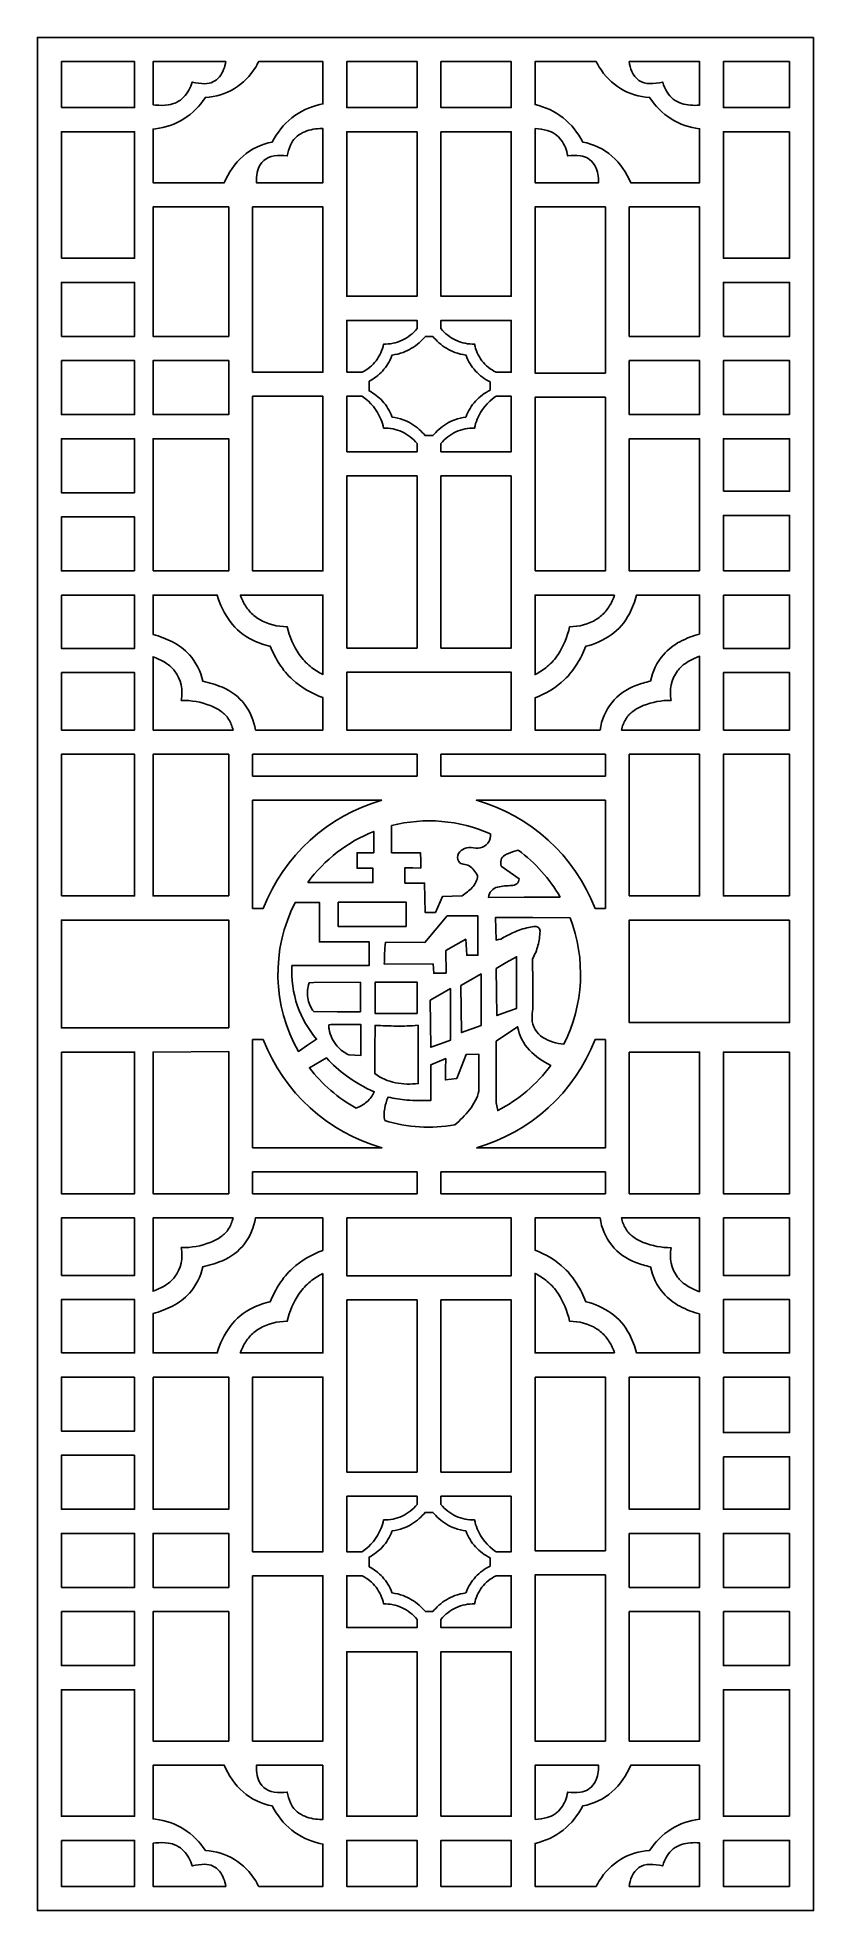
# Model space of a CAD drawing. Header units: centimetres. Extents: x -1.79 to 1.79, y -4.33 to 4.33.
import ezdxf

# ---------------------------------------------------------------- set-up
doc = ezdxf.new("R2010")
doc.units = ezdxf.units.CM
doc.header["$MEASUREMENT"] = 0
doc.layers.add('Layer 1', color=7, linetype='Continuous')

msp = doc.modelspace()

# ---------------------------------------------------------------- linework, layer by layer
at = {"layer": 'Layer 1', "color": 242}
for points, knots in [([(1.79467, 4.33143), (1.79467, 4.33143), (-1.79468, 4.33143), (-1.79468, 4.33143), (-1.79468, 4.33143), (-1.79468, 4.33143), (-1.79468, -4.33142), (-1.79468, -4.33142), (-1.79468, -4.33142), (-1.79468, -4.33142), (1.79467, -4.33142), (1.79467, -4.33142), (1.79467, -4.33142), (1.79467, -4.33142), (1.79467, 4.33143), (1.79467, 4.33143)], [0, 0, 0, 0, 0.2, 0.2, 0.2, 0.2, 0.4, 0.4, 0.4, 0.4, 0.6, 0.6, 0.6, 0.6, 1, 1, 1, 1]), ([(-1.6842, 4.00679), (-1.6842, 4.00679), (-1.6842, 4.2197), (-1.6842, 4.2197), (-1.6842, 4.2197), (-1.6842, 4.2197), (-1.34531, 4.2197), (-1.34531, 4.2197), (-1.34531, 4.2197), (-1.34531, 4.2197), (-1.34531, 4.00679), (-1.34531, 4.00679), (-1.34531, 4.00679), (-1.34531, 4.00679), (-1.6842, 4.00679), (-1.6842, 4.00679)], [0, 0, 0, 0, 0.2, 0.2, 0.2, 0.2, 0.4, 0.4, 0.4, 0.4, 0.6, 0.6, 0.6, 0.6, 1, 1, 1, 1]), ([(-0.48858, 4.02089), (-0.48858, 4.02089), (-0.47443, 4.0239), (-0.47443, 4.0239), (-0.47443, 4.0239), (-0.47443, 4.0239), (-0.47443, 4.21971), (-0.47443, 4.21971), (-0.47443, 4.21971), (-0.47443, 4.21971), (-0.77135, 4.2197), (-0.77135, 4.2197), (-0.77135, 4.2197), (-0.77588, 4.21127), (-0.78057, 4.20294), (-0.78542, 4.1947), (-0.78542, 4.1947), (-0.83457, 4.11132), (-0.92187, 4.0584), (-1.01775, 4.05376), (-1.01775, 4.05376), (-1.04369, 4.01417), (-1.07767, 3.9806), (-1.11741, 3.95529), (-1.11741, 3.95529), (-1.15722, 3.92994), (-1.20222, 3.91407), (-1.24898, 3.90888), (-1.24898, 3.90888), (-1.24898, 3.90888), (-1.25987, 3.90767), (-1.25987, 3.90767), (-1.25987, 3.90767), (-1.25987, 3.90767), (-1.25987, 3.65927), (-1.25987, 3.65927), (-1.25987, 3.65927), (-1.25987, 3.65927), (-0.93108, 3.65927), (-0.93108, 3.65927), (-0.93108, 3.65927), (-0.91169, 3.7065), (-0.88183, 3.74863), (-0.84383, 3.78239), (-0.84383, 3.78239), (-0.8056, 3.81635), (-0.75875, 3.83888), (-0.70857, 3.84745), (-0.70857, 3.84745), (-0.68692, 3.89106), (-0.65604, 3.92934), (-0.61816, 3.95957), (-0.61816, 3.95957), (-0.58023, 3.98985), (-0.53587, 4.01084), (-0.48858, 4.02089)], [0, 0, 0, 0, 0.0666667, 0.0666667, 0.0666667, 0.0666667, 0.1333333, 0.1333333, 0.1333333, 0.1333333, 0.2, 0.2, 0.2, 0.2, 0.2666667, 0.2666667, 0.2666667, 0.2666667, 0.3333333, 0.3333333, 0.3333333, 0.3333333, 0.4, 0.4, 0.4, 0.4, 0.4666667, 0.4666667, 0.4666667, 0.4666667, 0.5333333, 0.5333333, 0.5333333, 0.5333333, 0.6, 0.6, 0.6, 0.6, 0.6666667, 0.6666667, 0.6666667, 0.6666667, 0.7333333, 0.7333333, 0.7333333, 0.7333333, 0.8, 0.8, 0.8, 0.8, 0.8666667, 0.8666667, 0.8666667, 0.8666667, 1, 1, 1, 1]), ([(-0.92402, 4.21971), (-0.92715, 4.19426), (-0.93716, 4.17015), (-0.95294, 4.15007), (-0.95294, 4.15007), (-0.96926, 4.1293), (-0.99421, 4.11735), (-1.02044, 4.11773), (-1.02044, 4.11773), (-1.04016, 4.11802), (-1.05978, 4.12052), (-1.07896, 4.12518), (-1.07896, 4.12518), (-1.08642, 4.0991), (-1.10002, 4.07522), (-1.11858, 4.0556), (-1.11858, 4.0556), (-1.1374, 4.03569), (-1.16242, 4.02289), (-1.18943, 4.01934), (-1.18943, 4.01934), (-1.20918, 4.01674), (-1.22918, 4.01658), (-1.24898, 4.01885), (-1.24898, 4.01885), (-1.24898, 4.01885), (-1.25987, 4.0201), (-1.25987, 4.0201), (-1.25987, 4.0201), (-1.25987, 4.0201), (-1.25987, 4.2197), (-1.25987, 4.2197), (-1.25987, 4.2197), (-1.25987, 4.2197), (-0.92402, 4.2197), (-0.92402, 4.2197), (-0.92402, 4.2197), (-0.92402, 4.2197), (-0.92402, 4.21971), (-0.92402, 4.21971)], [0, 0, 0, 0, 0.0909091, 0.0909091, 0.0909091, 0.0909091, 0.1818182, 0.1818182, 0.1818182, 0.1818182, 0.2727273, 0.2727273, 0.2727273, 0.2727273, 0.3636364, 0.3636364, 0.3636364, 0.3636364, 0.4545455, 0.4545455, 0.4545455, 0.4545455, 0.5454545, 0.5454545, 0.5454545, 0.5454545, 0.6363636, 0.6363636, 0.6363636, 0.6363636, 0.7272727, 0.7272727, 0.7272727, 0.7272727, 0.8181818, 0.8181818, 0.8181818, 0.8181818, 1, 1, 1, 1]), ([(-0.03899, 4.21971), (-0.03899, 4.21971), (-0.36394, 4.2197), (-0.36394, 4.2197), (-0.36394, 4.2197), (-0.36394, 4.2197), (-0.36394, 4.00679), (-0.36394, 4.00679), (-0.36394, 4.00679), (-0.36394, 4.00679), (-0.03899, 4.00679), (-0.03899, 4.00679), (-0.03899, 4.00679), (-0.03899, 4.00679), (-0.03899, 4.2197), (-0.03899, 4.2197), (-0.03899, 4.2197), (-0.03899, 4.2197), (-0.03899, 4.21971), (-0.03899, 4.21971)], [0, 0, 0, 0, 0.1666667, 0.1666667, 0.1666667, 0.1666667, 0.3333333, 0.3333333, 0.3333333, 0.3333333, 0.5, 0.5, 0.5, 0.5, 0.6666667, 0.6666667, 0.6666667, 0.6666667, 1, 1, 1, 1]), ([(0.07137, 4.21971), (0.07137, 4.21971), (0.0715, 4.00679), (0.0715, 4.00679), (0.0715, 4.00679), (0.0715, 4.00679), (0.39645, 4.00679), (0.39645, 4.00679), (0.39645, 4.00679), (0.39645, 4.00679), (0.39645, 4.2197), (0.39645, 4.2197), (0.39645, 4.2197), (0.39645, 4.2197), (0.07137, 4.2197), (0.07137, 4.2197), (0.07137, 4.2197), (0.07137, 4.2197), (0.07137, 4.21971), (0.07137, 4.21971)], [0, 0, 0, 0, 0.1666667, 0.1666667, 0.1666667, 0.1666667, 0.3333333, 0.3333333, 0.3333333, 0.3333333, 0.5, 0.5, 0.5, 0.5, 0.6666667, 0.6666667, 0.6666667, 0.6666667, 1, 1, 1, 1]), ([(0.78971, 4.2197), (0.79422, 4.21128), (0.79891, 4.20296), (0.80376, 4.19473), (0.80376, 4.19473), (0.85296, 4.1113), (0.94015, 4.05836), (1.03611, 4.05376), (1.03611, 4.05376), (1.06206, 4.01416), (1.09601, 3.9806), (1.13577, 3.95529), (1.13577, 3.95529), (1.17559, 3.92993), (1.22056, 3.91407), (1.26734, 3.90888), (1.26734, 3.90888), (1.26734, 3.90888), (1.26734, 3.65927), (1.26734, 3.65927), (1.26734, 3.65927), (1.26734, 3.65927), (0.94943, 3.65927), (0.94943, 3.65927), (0.94943, 3.65927), (0.93004, 3.70652), (0.9002, 3.74862), (0.86219, 3.78239), (0.86219, 3.78239), (0.82394, 3.81636), (0.77713, 3.83888), (0.72693, 3.84745), (0.72693, 3.84745), (0.70526, 3.89107), (0.67441, 3.92933), (0.63652, 3.95957), (0.63652, 3.95957), (0.59858, 3.98985), (0.55424, 4.01084), (0.50694, 4.02089), (0.50694, 4.02089), (0.50694, 4.02089), (0.50694, 4.2197), (0.50694, 4.2197), (0.50694, 4.2197), (0.50694, 4.2197), (0.78971, 4.2197), (0.78971, 4.2197)], [0, 0, 0, 0, 0.0769231, 0.0769231, 0.0769231, 0.0769231, 0.1538462, 0.1538462, 0.1538462, 0.1538462, 0.2307692, 0.2307692, 0.2307692, 0.2307692, 0.3076923, 0.3076923, 0.3076923, 0.3076923, 0.3846154, 0.3846154, 0.3846154, 0.3846154, 0.4615385, 0.4615385, 0.4615385, 0.4615385, 0.5384615, 0.5384615, 0.5384615, 0.5384615, 0.6153846, 0.6153846, 0.6153846, 0.6153846, 0.6923077, 0.6923077, 0.6923077, 0.6923077, 0.7692308, 0.7692308, 0.7692308, 0.7692308, 0.8461538, 0.8461538, 0.8461538, 0.8461538, 1, 1, 1, 1]), ([(0.94238, 4.21971), (0.94238, 4.21971), (1.26734, 4.2197), (1.26734, 4.2197), (1.26734, 4.2197), (1.26734, 4.2197), (1.26734, 4.01885), (1.26734, 4.01885), (1.26734, 4.01885), (1.2393, 4.01563), (1.2109, 4.01822), (1.18388, 4.02646), (1.18388, 4.02646), (1.15623, 4.03489), (1.13262, 4.05339), (1.11764, 4.07836), (1.11764, 4.07836), (1.10886, 4.09299), (1.10202, 4.10874), (1.09731, 4.12518), (1.09731, 4.12518), (1.0775, 4.12037), (1.05721, 4.1179), (1.03684, 4.11784), (1.03684, 4.11784), (1.00059, 4.11771), (0.96787, 4.13991), (0.9542, 4.17386), (0.9542, 4.17386), (0.94829, 4.18855), (0.94432, 4.20397), (0.94238, 4.21971)], [0, 0, 0, 0, 0.1111111, 0.1111111, 0.1111111, 0.1111111, 0.2222222, 0.2222222, 0.2222222, 0.2222222, 0.3333333, 0.3333333, 0.3333333, 0.3333333, 0.4444444, 0.4444444, 0.4444444, 0.4444444, 0.5555556, 0.5555556, 0.5555556, 0.5555556, 0.6666667, 0.6666667, 0.6666667, 0.6666667, 0.7777778, 0.7777778, 0.7777778, 0.7777778, 1, 1, 1, 1]), ([(1.68418, 4.21971), (1.68418, 4.21971), (1.37782, 4.2197), (1.37782, 4.2197), (1.37782, 4.2197), (1.37782, 4.2197), (1.37782, 4.00679), (1.37782, 4.00679), (1.37782, 4.00679), (1.37782, 4.00679), (1.68418, 4.00679), (1.68418, 4.00679), (1.68418, 4.00679), (1.68418, 4.00679), (1.68418, 4.2197), (1.68418, 4.2197), (1.68418, 4.2197), (1.68418, 4.2197), (1.68418, 4.21971), (1.68418, 4.21971)], [0, 0, 0, 0, 0.1666667, 0.1666667, 0.1666667, 0.1666667, 0.3333333, 0.3333333, 0.3333333, 0.3333333, 0.5, 0.5, 0.5, 0.5, 0.6666667, 0.6666667, 0.6666667, 0.6666667, 1, 1, 1, 1]), ([(-0.48858, 3.90993), (-0.5159, 3.90915), (-0.54277, 3.90276), (-0.56757, 3.89114), (-0.56757, 3.89114), (-0.59292, 3.87927), (-0.61319, 3.8586), (-0.62472, 3.83288), (-0.62472, 3.83288), (-0.63171, 3.81728), (-0.63664, 3.80083), (-0.63937, 3.78394), (-0.63937, 3.78394), (-0.65962, 3.78633), (-0.68007, 3.78632), (-0.70032, 3.78391), (-0.70032, 3.78391), (-0.73634, 3.77963), (-0.76616, 3.7537), (-0.77571, 3.71832), (-0.77571, 3.71832), (-0.77985, 3.70302), (-0.78197, 3.68724), (-0.78203, 3.67137), (-0.78203, 3.67137), (-0.78203, 3.67137), (-0.78208, 3.65927), (-0.78208, 3.65927), (-0.78208, 3.65927), (-0.78208, 3.65927), (-0.47443, 3.65927), (-0.47443, 3.65927), (-0.47443, 3.65927), (-0.47443, 3.65927), (-0.47443, 3.91034), (-0.47443, 3.91034), (-0.47443, 3.91034), (-0.47443, 3.91034), (-0.48858, 3.90993), (-0.48858, 3.90993)], [0, 0, 0, 0, 0.0909091, 0.0909091, 0.0909091, 0.0909091, 0.1818182, 0.1818182, 0.1818182, 0.1818182, 0.2727273, 0.2727273, 0.2727273, 0.2727273, 0.3636364, 0.3636364, 0.3636364, 0.3636364, 0.4545455, 0.4545455, 0.4545455, 0.4545455, 0.5454545, 0.5454545, 0.5454545, 0.5454545, 0.6363636, 0.6363636, 0.6363636, 0.6363636, 0.7272727, 0.7272727, 0.7272727, 0.7272727, 0.8181818, 0.8181818, 0.8181818, 0.8181818, 1, 1, 1, 1]), ([(0.50694, 3.90993), (0.50694, 3.90993), (0.50694, 3.65927), (0.50694, 3.65927), (0.50694, 3.65927), (0.50694, 3.65927), (0.80044, 3.65927), (0.80044, 3.65927), (0.80044, 3.65927), (0.80044, 3.65927), (0.80039, 3.67137), (0.80039, 3.67137), (0.80039, 3.67137), (0.80029, 3.69703), (0.7932, 3.72215), (0.7799, 3.744), (0.7799, 3.744), (0.76614, 3.76661), (0.74281, 3.78148), (0.71671, 3.78426), (0.71671, 3.78426), (0.69709, 3.78636), (0.67732, 3.78625), (0.65773, 3.78394), (0.65773, 3.78394), (0.65346, 3.81028), (0.64311, 3.83522), (0.62751, 3.85675), (0.62751, 3.85675), (0.61168, 3.87861), (0.58901, 3.89438), (0.56317, 3.9015), (0.56317, 3.9015), (0.54482, 3.90656), (0.52595, 3.90939), (0.50694, 3.90993)], [0, 0, 0, 0, 0.1, 0.1, 0.1, 0.1, 0.2, 0.2, 0.2, 0.2, 0.3, 0.3, 0.3, 0.3, 0.4, 0.4, 0.4, 0.4, 0.5, 0.5, 0.5, 0.5, 0.6, 0.6, 0.6, 0.6, 0.7, 0.7, 0.7, 0.7, 0.8, 0.8, 0.8, 0.8, 1, 1, 1, 1]), ([(-1.6842, 3.31018), (-1.6842, 3.31018), (-1.6842, 3.89506), (-1.6842, 3.89506), (-1.6842, 3.89506), (-1.6842, 3.89506), (-1.34531, 3.89506), (-1.34531, 3.89506), (-1.34531, 3.89506), (-1.34531, 3.89506), (-1.34531, 3.31018), (-1.34531, 3.31018), (-1.34531, 3.31018), (-1.34531, 3.31018), (-1.6842, 3.31018), (-1.6842, 3.31018)], [0, 0, 0, 0, 0.2, 0.2, 0.2, 0.2, 0.4, 0.4, 0.4, 0.4, 0.6, 0.6, 0.6, 0.6, 1, 1, 1, 1]), ([(-0.03899, 3.89506), (-0.03899, 3.89506), (-0.03899, 3.13446), (-0.03899, 3.13446), (-0.03899, 3.13446), (-0.03899, 3.13446), (-0.36394, 3.13446), (-0.36394, 3.13446), (-0.36394, 3.13446), (-0.36394, 3.13446), (-0.36394, 3.89506), (-0.36394, 3.89506), (-0.36394, 3.89506), (-0.36394, 3.89506), (-0.03899, 3.89506), (-0.03899, 3.89506)], [0, 0, 0, 0, 0.2, 0.2, 0.2, 0.2, 0.4, 0.4, 0.4, 0.4, 0.6, 0.6, 0.6, 0.6, 1, 1, 1, 1]), ([(0.0715, 3.89506), (0.0715, 3.89506), (0.39645, 3.89506), (0.39645, 3.89506), (0.39645, 3.89506), (0.39645, 3.89506), (0.39645, 3.13446), (0.39645, 3.13446), (0.39645, 3.13446), (0.39645, 3.13446), (0.0715, 3.13446), (0.0715, 3.13446), (0.0715, 3.13446), (0.0715, 3.13446), (0.0715, 3.89506), (0.0715, 3.89506)], [0, 0, 0, 0, 0.2, 0.2, 0.2, 0.2, 0.4, 0.4, 0.4, 0.4, 0.6, 0.6, 0.6, 0.6, 1, 1, 1, 1]), ([(1.68418, 3.89506), (1.68418, 3.89506), (1.37782, 3.89506), (1.37782, 3.89506), (1.37782, 3.89506), (1.37782, 3.89506), (1.37782, 3.31019), (1.37782, 3.31019), (1.37782, 3.31019), (1.37782, 3.31019), (1.68418, 3.31018), (1.68418, 3.31018), (1.68418, 3.31018), (1.68418, 3.31018), (1.68418, 3.89506), (1.68418, 3.89506)], [0, 0, 0, 0, 0.2, 0.2, 0.2, 0.2, 0.4, 0.4, 0.4, 0.4, 0.6, 0.6, 0.6, 0.6, 1, 1, 1, 1]), ([(-0.90987, 3.54754), (-0.90987, 3.54754), (-0.90987, 2.94873), (-0.90987, 2.94873), (-0.90987, 2.94873), (-0.90987, 2.94873), (-1.25987, 2.94873), (-1.25987, 2.94873), (-1.25987, 2.94873), (-1.25987, 2.94873), (-1.25987, 3.54754), (-1.25987, 3.54754), (-1.25987, 3.54754), (-1.25987, 3.54754), (-0.90987, 3.54754), (-0.90987, 3.54754)], [0, 0, 0, 0, 0.2, 0.2, 0.2, 0.2, 0.4, 0.4, 0.4, 0.4, 0.6, 0.6, 0.6, 0.6, 1, 1, 1, 1]), ([(-0.79939, 2.78343), (-0.79939, 2.78343), (-0.79939, 3.54754), (-0.79939, 3.54754), (-0.79939, 3.54754), (-0.79939, 3.54754), (-0.47443, 3.54754), (-0.47443, 3.54754), (-0.47443, 3.54754), (-0.47443, 3.54754), (-0.47443, 2.78343), (-0.47443, 2.78343), (-0.47443, 2.78343), (-0.47443, 2.78343), (-0.79939, 2.78343), (-0.79939, 2.78343)], [0, 0, 0, 0, 0.2, 0.2, 0.2, 0.2, 0.4, 0.4, 0.4, 0.4, 0.6, 0.6, 0.6, 0.6, 1, 1, 1, 1]), ([(0.8319, 3.54754), (0.8319, 3.54754), (0.8319, 2.77947), (0.8319, 2.77947), (0.8319, 2.77947), (0.8319, 2.77947), (0.50694, 2.77947), (0.50694, 2.77947), (0.50694, 2.77947), (0.50694, 2.77947), (0.50694, 3.54754), (0.50694, 3.54754), (0.50694, 3.54754), (0.50694, 3.54754), (0.8319, 3.54754), (0.8319, 3.54754)], [0, 0, 0, 0, 0.2, 0.2, 0.2, 0.2, 0.4, 0.4, 0.4, 0.4, 0.6, 0.6, 0.6, 0.6, 1, 1, 1, 1]), ([(0.94238, 2.94873), (0.94238, 2.94873), (0.94238, 3.54754), (0.94238, 3.54754), (0.94238, 3.54754), (0.94238, 3.54754), (1.26734, 3.54754), (1.26734, 3.54754), (1.26734, 3.54754), (1.26734, 3.54754), (1.26734, 2.94873), (1.26734, 2.94873), (1.26734, 2.94873), (1.26734, 2.94873), (0.94238, 2.94873), (0.94238, 2.94873)], [0, 0, 0, 0, 0.2, 0.2, 0.2, 0.2, 0.4, 0.4, 0.4, 0.4, 0.6, 0.6, 0.6, 0.6, 1, 1, 1, 1]), ([(-1.6842, 2.94873), (-1.6842, 2.94873), (-1.6842, 3.19846), (-1.6842, 3.19846), (-1.6842, 3.19846), (-1.6842, 3.19846), (-1.34531, 3.19846), (-1.34531, 3.19846), (-1.34531, 3.19846), (-1.34531, 3.19846), (-1.34531, 2.94873), (-1.34531, 2.94873), (-1.34531, 2.94873), (-1.34531, 2.94873), (-1.6842, 2.94873), (-1.6842, 2.94873)], [0, 0, 0, 0, 0.2, 0.2, 0.2, 0.2, 0.4, 0.4, 0.4, 0.4, 0.6, 0.6, 0.6, 0.6, 1, 1, 1, 1]), ([(1.37782, 2.94873), (1.37782, 2.94873), (1.37782, 3.19846), (1.37782, 3.19846), (1.37782, 3.19846), (1.37782, 3.19846), (1.68418, 3.19846), (1.68418, 3.19846), (1.68418, 3.19846), (1.68418, 3.19846), (1.68418, 2.94873), (1.68418, 2.94873), (1.68418, 2.94873), (1.68418, 2.94873), (1.37782, 2.94873), (1.37782, 2.94873)], [0, 0, 0, 0, 0.2, 0.2, 0.2, 0.2, 0.4, 0.4, 0.4, 0.4, 0.6, 0.6, 0.6, 0.6, 1, 1, 1, 1]), ([(-0.36394, 2.78343), (-0.36394, 2.78343), (-0.29362, 2.78343), (-0.29362, 2.78343), (-0.29362, 2.78343), (-0.26813, 2.79566), (-0.24586, 2.81379), (-0.22861, 2.83636), (-0.22861, 2.83636), (-0.21135, 2.85892), (-0.19958, 2.88526), (-0.19423, 2.91327), (-0.19423, 2.91327), (-0.16466, 2.91231), (-0.13528, 2.91834), (-0.10841, 2.93086), (-0.10841, 2.93086), (-0.08156, 2.94338), (-0.05784, 2.96183), (-0.03899, 2.98485), (-0.03899, 2.98485), (-0.03899, 2.98485), (-0.03899, 3.02274), (-0.03899, 3.02274), (-0.03899, 3.02274), (-0.03899, 3.02274), (-0.36394, 3.02274), (-0.36394, 3.02274), (-0.36394, 3.02274), (-0.36394, 3.02274), (-0.36394, 2.78343), (-0.36394, 2.78343)], [0, 0, 0, 0, 0.1111111, 0.1111111, 0.1111111, 0.1111111, 0.2222222, 0.2222222, 0.2222222, 0.2222222, 0.3333333, 0.3333333, 0.3333333, 0.3333333, 0.4444444, 0.4444444, 0.4444444, 0.4444444, 0.5555556, 0.5555556, 0.5555556, 0.5555556, 0.6666667, 0.6666667, 0.6666667, 0.6666667, 0.7777778, 0.7777778, 0.7777778, 0.7777778, 1, 1, 1, 1]), ([(0.18692, 2.57561), (0.1696, 2.57333), (0.15257, 2.56924), (0.1361, 2.56338), (0.1361, 2.56338), (0.10882, 2.5533), (0.08367, 2.53814), (0.06194, 2.51866), (0.06194, 2.51866), (0.05208, 2.50994), (0.04285, 2.5005), (0.03434, 2.49043), (0.03434, 2.49043), (0.03434, 2.49043), (-0.00183, 2.49043), (-0.00183, 2.49043), (-0.00183, 2.49043), (-0.01034, 2.5005), (-0.01956, 2.50994), (-0.02943, 2.51866), (-0.02943, 2.51866), (-0.05116, 2.53814), (-0.07631, 2.5533), (-0.10358, 2.56338), (-0.10358, 2.56338), (-0.12006, 2.56924), (-0.13709, 2.57334), (-0.15441, 2.57561), (-0.15441, 2.57561), (-0.15441, 2.57561), (-0.15521, 2.57779), (-0.15521, 2.57779), (-0.15521, 2.57779), (-0.16504, 2.60433), (-0.17988, 2.62868), (-0.19891, 2.64949), (-0.19891, 2.64949), (-0.21677, 2.66856), (-0.23757, 2.68456), (-0.26051, 2.69688), (-0.26051, 2.69688), (-0.26051, 2.69688), (-0.26051, 2.74139), (-0.26051, 2.74139), (-0.26051, 2.74139), (-0.23757, 2.75371), (-0.21677, 2.76971), (-0.19891, 2.78878), (-0.19891, 2.78878), (-0.17988, 2.80959), (-0.16504, 2.83394), (-0.15521, 2.86049), (-0.15521, 2.86049), (-0.15521, 2.86049), (-0.1544, 2.86266), (-0.1544, 2.86266), (-0.1544, 2.86266), (-0.13709, 2.86494), (-0.12006, 2.86904), (-0.10359, 2.87489), (-0.10359, 2.87489), (-0.07631, 2.88497), (-0.05116, 2.90014), (-0.02943, 2.91961), (-0.02943, 2.91961), (-0.01914, 2.92871), (-0.00956, 2.93858), (-0.00074, 2.94914), (-0.00074, 2.94914), (-0.00074, 2.94914), (0.03325, 2.94914), (0.03325, 2.94914), (0.03325, 2.94914), (0.04207, 2.93858), (0.05165, 2.92871), (0.06194, 2.91961), (0.06194, 2.91961), (0.08367, 2.90013), (0.10882, 2.88497), (0.1361, 2.87489), (0.1361, 2.87489), (0.15257, 2.86904), (0.1696, 2.86493), (0.18692, 2.86266), (0.18692, 2.86266), (0.18692, 2.86266), (0.18772, 2.86049), (0.18772, 2.86049), (0.18772, 2.86049), (0.19755, 2.83394), (0.21238, 2.8096), (0.23142, 2.78879), (0.23142, 2.78879), (0.25097, 2.7679), (0.27404, 2.75071), (0.29957, 2.73801), (0.29957, 2.73801), (0.29957, 2.73801), (0.29957, 2.70027), (0.29957, 2.70027), (0.29957, 2.70027), (0.27404, 2.68757), (0.25097, 2.67038), (0.23142, 2.64949), (0.23142, 2.64949), (0.21239, 2.62868), (0.19755, 2.60433), (0.18772, 2.57779), (0.18772, 2.57779), (0.18772, 2.57779), (0.18692, 2.57561), (0.18692, 2.57561)], [0, 0, 0, 0, 0.0344828, 0.0344828, 0.0344828, 0.0344828, 0.0689655, 0.0689655, 0.0689655, 0.0689655, 0.1034483, 0.1034483, 0.1034483, 0.1034483, 0.137931, 0.137931, 0.137931, 0.137931, 0.1724138, 0.1724138, 0.1724138, 0.1724138, 0.2068966, 0.2068966, 0.2068966, 0.2068966, 0.2413793, 0.2413793, 0.2413793, 0.2413793, 0.2758621, 0.2758621, 0.2758621, 0.2758621, 0.3103448, 0.3103448, 0.3103448, 0.3103448, 0.3448276, 0.3448276, 0.3448276, 0.3448276, 0.3793103, 0.3793103, 0.3793103, 0.3793103, 0.4137931, 0.4137931, 0.4137931, 0.4137931, 0.4482759, 0.4482759, 0.4482759, 0.4482759, 0.4827586, 0.4827586, 0.4827586, 0.4827586, 0.5172414, 0.5172414, 0.5172414, 0.5172414, 0.5517241, 0.5517241, 0.5517241, 0.5517241, 0.5862069, 0.5862069, 0.5862069, 0.5862069, 0.6206897, 0.6206897, 0.6206897, 0.6206897, 0.6551724, 0.6551724, 0.6551724, 0.6551724, 0.6896552, 0.6896552, 0.6896552, 0.6896552, 0.7241379, 0.7241379, 0.7241379, 0.7241379, 0.7586207, 0.7586207, 0.7586207, 0.7586207, 0.7931034, 0.7931034, 0.7931034, 0.7931034, 0.8275862, 0.8275862, 0.8275862, 0.8275862, 0.862069, 0.862069, 0.862069, 0.862069, 0.8965517, 0.8965517, 0.8965517, 0.8965517, 0.9310345, 0.9310345, 0.9310345, 0.9310345, 1, 1, 1, 1]), ([(0.32613, 2.78343), (0.30065, 2.79566), (0.27837, 2.8138), (0.26112, 2.83636), (0.26112, 2.83636), (0.24386, 2.85891), (0.23209, 2.88527), (0.22674, 2.91327), (0.22674, 2.91327), (0.19718, 2.91231), (0.16778, 2.91834), (0.14092, 2.93087), (0.14092, 2.93087), (0.11408, 2.94338), (0.09035, 2.96184), (0.0715, 2.98485), (0.0715, 2.98485), (0.0715, 2.98485), (0.0715, 3.02274), (0.0715, 3.02274), (0.0715, 3.02274), (0.0715, 3.02274), (0.39645, 3.02274), (0.39645, 3.02274), (0.39645, 3.02274), (0.39645, 3.02274), (0.39645, 2.78343), (0.39645, 2.78343), (0.39645, 2.78343), (0.39645, 2.78343), (0.32613, 2.78343), (0.32613, 2.78343)], [0, 0, 0, 0, 0.1111111, 0.1111111, 0.1111111, 0.1111111, 0.2222222, 0.2222222, 0.2222222, 0.2222222, 0.3333333, 0.3333333, 0.3333333, 0.3333333, 0.4444444, 0.4444444, 0.4444444, 0.4444444, 0.5555556, 0.5555556, 0.5555556, 0.5555556, 0.6666667, 0.6666667, 0.6666667, 0.6666667, 0.7777778, 0.7777778, 0.7777778, 0.7777778, 1, 1, 1, 1]), ([(-1.6842, 2.83701), (-1.6842, 2.83701), (-1.34531, 2.83701), (-1.34531, 2.83701), (-1.34531, 2.83701), (-1.34531, 2.83701), (-1.34531, 2.58727), (-1.34531, 2.58727), (-1.34531, 2.58727), (-1.34531, 2.58727), (-1.6842, 2.58727), (-1.6842, 2.58727), (-1.6842, 2.58727), (-1.6842, 2.58727), (-1.6842, 2.83701), (-1.6842, 2.83701)], [0, 0, 0, 0, 0.2, 0.2, 0.2, 0.2, 0.4, 0.4, 0.4, 0.4, 0.6, 0.6, 0.6, 0.6, 1, 1, 1, 1]), ([(-0.90987, 2.83701), (-0.90987, 2.83701), (-1.25988, 2.83701), (-1.25988, 2.83701), (-1.25988, 2.83701), (-1.25988, 2.83701), (-1.25988, 2.58727), (-1.25988, 2.58727), (-1.25988, 2.58727), (-1.25988, 2.58727), (-0.90987, 2.58727), (-0.90987, 2.58727), (-0.90987, 2.58727), (-0.90987, 2.58727), (-0.90987, 2.83701), (-0.90987, 2.83701)], [0, 0, 0, 0, 0.2, 0.2, 0.2, 0.2, 0.4, 0.4, 0.4, 0.4, 0.6, 0.6, 0.6, 0.6, 1, 1, 1, 1]), ([(0.94238, 2.83701), (0.94238, 2.83701), (1.26734, 2.83701), (1.26734, 2.83701), (1.26734, 2.83701), (1.26734, 2.83701), (1.26734, 2.58728), (1.26734, 2.58728), (1.26734, 2.58728), (1.26734, 2.58728), (0.94238, 2.58728), (0.94238, 2.58728), (0.94238, 2.58728), (0.94238, 2.58728), (0.94238, 2.83701), (0.94238, 2.83701)], [0, 0, 0, 0, 0.2, 0.2, 0.2, 0.2, 0.4, 0.4, 0.4, 0.4, 0.6, 0.6, 0.6, 0.6, 1, 1, 1, 1]), ([(1.68418, 2.58727), (1.68418, 2.58727), (1.37782, 2.58728), (1.37782, 2.58728), (1.37782, 2.58728), (1.37782, 2.58728), (1.37782, 2.83701), (1.37782, 2.83701), (1.37782, 2.83701), (1.37782, 2.83701), (1.68418, 2.83701), (1.68418, 2.83701), (1.68418, 2.83701), (1.68418, 2.83701), (1.68418, 2.58728), (1.68418, 2.58728), (1.68418, 2.58728), (1.68418, 2.58728), (1.68418, 2.58727), (1.68418, 2.58727)], [0, 0, 0, 0, 0.1666667, 0.1666667, 0.1666667, 0.1666667, 0.3333333, 0.3333333, 0.3333333, 0.3333333, 0.5, 0.5, 0.5, 0.5, 0.6666667, 0.6666667, 0.6666667, 0.6666667, 1, 1, 1, 1]), ([(-0.79939, 2.67171), (-0.79939, 2.67171), (-0.79939, 1.86436), (-0.79939, 1.86436), (-0.79939, 1.86436), (-0.79939, 1.86436), (-0.47443, 1.86436), (-0.47443, 1.86436), (-0.47443, 1.86436), (-0.47443, 1.86436), (-0.47443, 2.67171), (-0.47443, 2.67171), (-0.47443, 2.67171), (-0.47443, 2.67171), (-0.79939, 2.67171), (-0.79939, 2.67171)], [0, 0, 0, 0, 0.2, 0.2, 0.2, 0.2, 0.4, 0.4, 0.4, 0.4, 0.6, 0.6, 0.6, 0.6, 1, 1, 1, 1]), ([(-0.36394, 2.41553), (-0.36394, 2.41553), (-0.36394, 2.67171), (-0.36394, 2.67171), (-0.36394, 2.67171), (-0.36394, 2.67171), (-0.29362, 2.67171), (-0.29362, 2.67171), (-0.29362, 2.67171), (-0.29269, 2.67126), (-0.2918, 2.67075), (-0.29096, 2.67017), (-0.29096, 2.67017), (-0.2534, 2.64443), (-0.22404, 2.60818), (-0.20647, 2.56588), (-0.20647, 2.56588), (-0.20101, 2.55272), (-0.19691, 2.53902), (-0.19423, 2.52501), (-0.19423, 2.52501), (-0.16467, 2.52596), (-0.13527, 2.51994), (-0.10841, 2.50741), (-0.10841, 2.50741), (-0.08157, 2.4949), (-0.05784, 2.47644), (-0.03899, 2.45342), (-0.03899, 2.45342), (-0.03899, 2.45342), (-0.03899, 2.41553), (-0.03899, 2.41553), (-0.03899, 2.41553), (-0.03899, 2.41553), (-0.36394, 2.41553), (-0.36394, 2.41553)], [0, 0, 0, 0, 0.1, 0.1, 0.1, 0.1, 0.2, 0.2, 0.2, 0.2, 0.3, 0.3, 0.3, 0.3, 0.4, 0.4, 0.4, 0.4, 0.5, 0.5, 0.5, 0.5, 0.6, 0.6, 0.6, 0.6, 0.7, 0.7, 0.7, 0.7, 0.8, 0.8, 0.8, 0.8, 1, 1, 1, 1]), ([(0.32613, 2.67171), (0.3252, 2.67126), (0.32431, 2.67075), (0.32347, 2.67017), (0.32347, 2.67017), (0.2859, 2.64441), (0.25656, 2.60819), (0.23899, 2.56588), (0.23899, 2.56588), (0.23352, 2.55272), (0.22942, 2.53902), (0.22674, 2.52501), (0.22674, 2.52501), (0.19717, 2.52596), (0.16779, 2.51994), (0.14092, 2.50741), (0.14092, 2.50741), (0.11407, 2.49489), (0.09035, 2.47645), (0.0715, 2.45342), (0.0715, 2.45342), (0.0715, 2.45342), (0.0715, 2.41553), (0.0715, 2.41553), (0.0715, 2.41553), (0.0715, 2.41553), (0.39645, 2.41553), (0.39645, 2.41553), (0.39645, 2.41553), (0.39645, 2.41553), (0.39645, 2.67171), (0.39645, 2.67171), (0.39645, 2.67171), (0.39645, 2.67171), (0.32613, 2.67171), (0.32613, 2.67171)], [0, 0, 0, 0, 0.1, 0.1, 0.1, 0.1, 0.2, 0.2, 0.2, 0.2, 0.3, 0.3, 0.3, 0.3, 0.4, 0.4, 0.4, 0.4, 0.5, 0.5, 0.5, 0.5, 0.6, 0.6, 0.6, 0.6, 0.7, 0.7, 0.7, 0.7, 0.8, 0.8, 0.8, 0.8, 1, 1, 1, 1]), ([(0.50694, 1.86436), (0.50694, 1.86436), (0.8319, 1.86436), (0.8319, 1.86436), (0.8319, 1.86436), (0.8319, 1.86436), (0.8319, 2.66775), (0.8319, 2.66775), (0.8319, 2.66775), (0.8319, 2.66775), (0.50694, 2.66775), (0.50694, 2.66775), (0.50694, 2.66775), (0.50694, 2.66775), (0.50694, 1.86436), (0.50694, 1.86436)], [0, 0, 0, 0, 0.2, 0.2, 0.2, 0.2, 0.4, 0.4, 0.4, 0.4, 0.6, 0.6, 0.6, 0.6, 1, 1, 1, 1]), ([(-1.34531, 2.22582), (-1.34531, 2.22582), (-1.34531, 2.47555), (-1.34531, 2.47555), (-1.34531, 2.47555), (-1.34531, 2.47555), (-1.6842, 2.47555), (-1.6842, 2.47555), (-1.6842, 2.47555), (-1.6842, 2.47555), (-1.6842, 2.22582), (-1.6842, 2.22582), (-1.6842, 2.22582), (-1.6842, 2.22582), (-1.34531, 2.22582), (-1.34531, 2.22582)], [0, 0, 0, 0, 0.2, 0.2, 0.2, 0.2, 0.4, 0.4, 0.4, 0.4, 0.6, 0.6, 0.6, 0.6, 1, 1, 1, 1]), ([(-1.25987, 1.86436), (-1.25987, 1.86436), (-1.25987, 2.47555), (-1.25987, 2.47555), (-1.25987, 2.47555), (-1.25987, 2.47555), (-0.90987, 2.47555), (-0.90987, 2.47555), (-0.90987, 2.47555), (-0.90987, 2.47555), (-0.90987, 1.86436), (-0.90987, 1.86436), (-0.90987, 1.86436), (-0.90987, 1.86436), (-1.25987, 1.86436), (-1.25987, 1.86436)], [0, 0, 0, 0, 0.2, 0.2, 0.2, 0.2, 0.4, 0.4, 0.4, 0.4, 0.6, 0.6, 0.6, 0.6, 1, 1, 1, 1]), ([(1.26734, 1.86436), (1.26734, 1.86436), (1.26734, 2.47555), (1.26734, 2.47555), (1.26734, 2.47555), (1.26734, 2.47555), (0.94238, 2.47555), (0.94238, 2.47555), (0.94238, 2.47555), (0.94238, 2.47555), (0.94238, 1.86436), (0.94238, 1.86436), (0.94238, 1.86436), (0.94238, 1.86436), (1.26734, 1.86436), (1.26734, 1.86436)], [0, 0, 0, 0, 0.2, 0.2, 0.2, 0.2, 0.4, 0.4, 0.4, 0.4, 0.6, 0.6, 0.6, 0.6, 1, 1, 1, 1]), ([(1.37782, 2.23295), (1.37782, 2.23295), (1.37782, 2.47555), (1.37782, 2.47555), (1.37782, 2.47555), (1.37782, 2.47555), (1.68418, 2.47555), (1.68418, 2.47555), (1.68418, 2.47555), (1.68418, 2.47555), (1.68418, 2.23295), (1.68418, 2.23295), (1.68418, 2.23295), (1.68418, 2.23295), (1.37782, 2.23295), (1.37782, 2.23295)], [0, 0, 0, 0, 0.2, 0.2, 0.2, 0.2, 0.4, 0.4, 0.4, 0.4, 0.6, 0.6, 0.6, 0.6, 1, 1, 1, 1]), ([(-0.36394, 1.50747), (-0.36394, 1.50747), (-0.36394, 2.30381), (-0.36394, 2.30381), (-0.36394, 2.30381), (-0.36394, 2.30381), (-0.03899, 2.30381), (-0.03899, 2.30381), (-0.03899, 2.30381), (-0.03899, 2.30381), (-0.03899, 1.50747), (-0.03899, 1.50747), (-0.03899, 1.50747), (-0.03899, 1.50747), (-0.36394, 1.50747), (-0.36394, 1.50747)], [0, 0, 0, 0, 0.2, 0.2, 0.2, 0.2, 0.4, 0.4, 0.4, 0.4, 0.6, 0.6, 0.6, 0.6, 1, 1, 1, 1]), ([(0.39645, 2.30381), (0.39645, 2.30381), (0.39645, 1.50747), (0.39645, 1.50747), (0.39645, 1.50747), (0.39645, 1.50747), (0.0715, 1.50747), (0.0715, 1.50747), (0.0715, 1.50747), (0.0715, 1.50747), (0.0715, 2.30381), (0.0715, 2.30381), (0.0715, 2.30381), (0.0715, 2.30381), (0.39645, 2.30381), (0.39645, 2.30381)], [0, 0, 0, 0, 0.2, 0.2, 0.2, 0.2, 0.4, 0.4, 0.4, 0.4, 0.6, 0.6, 0.6, 0.6, 1, 1, 1, 1]), ([(-1.34531, 1.86436), (-1.34531, 1.86436), (-1.34531, 2.11409), (-1.34531, 2.11409), (-1.34531, 2.11409), (-1.34531, 2.11409), (-1.6842, 2.11409), (-1.6842, 2.11409), (-1.6842, 2.11409), (-1.6842, 2.11409), (-1.6842, 1.86436), (-1.6842, 1.86436), (-1.6842, 1.86436), (-1.6842, 1.86436), (-1.34531, 1.86436), (-1.34531, 1.86436)], [0, 0, 0, 0, 0.2, 0.2, 0.2, 0.2, 0.4, 0.4, 0.4, 0.4, 0.6, 0.6, 0.6, 0.6, 1, 1, 1, 1]), ([(1.37782, 1.86436), (1.37782, 1.86436), (1.68418, 1.86436), (1.68418, 1.86436), (1.68418, 1.86436), (1.68418, 1.86436), (1.68418, 2.12123), (1.68418, 2.12123), (1.68418, 2.12123), (1.68418, 2.12123), (1.37782, 2.12123), (1.37782, 2.12123), (1.37782, 2.12123), (1.37782, 2.12123), (1.37782, 1.86436), (1.37782, 1.86436)], [0, 0, 0, 0, 0.2, 0.2, 0.2, 0.2, 0.4, 0.4, 0.4, 0.4, 0.6, 0.6, 0.6, 0.6, 1, 1, 1, 1]), ([(-1.6842, 1.75263), (-1.6842, 1.75263), (-1.34531, 1.75263), (-1.34531, 1.75263), (-1.34531, 1.75263), (-1.34531, 1.75263), (-1.34531, 1.50595), (-1.34531, 1.50595), (-1.34531, 1.50595), (-1.34531, 1.50595), (-1.6842, 1.50595), (-1.6842, 1.50595), (-1.6842, 1.50595), (-1.6842, 1.50595), (-1.6842, 1.75263), (-1.6842, 1.75263)], [0, 0, 0, 0, 0.2, 0.2, 0.2, 0.2, 0.4, 0.4, 0.4, 0.4, 0.6, 0.6, 0.6, 0.6, 1, 1, 1, 1]), ([(-0.78669, 1.12775), (-0.79919, 1.21649), (-0.85711, 1.29188), (-0.93909, 1.32597), (-0.93909, 1.32597), (-0.96848, 1.3382), (-0.9989, 1.34769), (-1.02999, 1.35435), (-1.02999, 1.35435), (-1.03974, 1.39994), (-1.06118, 1.44211), (-1.09218, 1.47665), (-1.09218, 1.47665), (-1.11428, 1.50078), (-1.14045, 1.52071), (-1.16949, 1.53552), (-1.16949, 1.53552), (-1.19838, 1.55024), (-1.22865, 1.56197), (-1.25987, 1.57052), (-1.25987, 1.57052), (-1.25987, 1.57052), (-1.25987, 1.75263), (-1.25987, 1.75263), (-1.25987, 1.75263), (-1.25987, 1.75263), (-0.96313, 1.75263), (-0.96313, 1.75263), (-0.96313, 1.75263), (-0.95095, 1.70836), (-0.93076, 1.66677), (-0.90356, 1.62995), (-0.90356, 1.62995), (-0.87619, 1.59288), (-0.84021, 1.56323), (-0.79878, 1.54361), (-0.79878, 1.54361), (-0.77285, 1.53132), (-0.74565, 1.522), (-0.71767, 1.51582), (-0.71767, 1.51582), (-0.70617, 1.48683), (-0.69187, 1.45906), (-0.67496, 1.43292), (-0.67496, 1.43292), (-0.65804, 1.40673), (-0.63796, 1.38279), (-0.61517, 1.36163), (-0.61517, 1.36163), (-0.57416, 1.32475), (-0.52634, 1.29648), (-0.47443, 1.27846), (-0.47443, 1.27846), (-0.47443, 1.27846), (-0.47443, 1.12775), (-0.47443, 1.12775), (-0.47443, 1.12775), (-0.47443, 1.12775), (-0.78669, 1.12775), (-0.78669, 1.12775)], [0, 0, 0, 0, 0.0625, 0.0625, 0.0625, 0.0625, 0.125, 0.125, 0.125, 0.125, 0.1875, 0.1875, 0.1875, 0.1875, 0.25, 0.25, 0.25, 0.25, 0.3125, 0.3125, 0.3125, 0.3125, 0.375, 0.375, 0.375, 0.375, 0.4375, 0.4375, 0.4375, 0.4375, 0.5, 0.5, 0.5, 0.5, 0.5625, 0.5625, 0.5625, 0.5625, 0.625, 0.625, 0.625, 0.625, 0.6875, 0.6875, 0.6875, 0.6875, 0.75, 0.75, 0.75, 0.75, 0.8125, 0.8125, 0.8125, 0.8125, 0.875, 0.875, 0.875, 0.875, 1, 1, 1, 1]), ([(-0.85668, 1.75263), (-0.85668, 1.75263), (-0.47443, 1.75263), (-0.47443, 1.75263), (-0.47443, 1.75263), (-0.47443, 1.75263), (-0.47443, 1.38539), (-0.47443, 1.38539), (-0.47443, 1.38539), (-0.4948, 1.39525), (-0.51403, 1.40737), (-0.53175, 1.42152), (-0.53175, 1.42152), (-0.5517, 1.43784), (-0.56927, 1.45694), (-0.58392, 1.47825), (-0.58392, 1.47825), (-0.61046, 1.51678), (-0.62926, 1.56024), (-0.63924, 1.6061), (-0.63924, 1.6061), (-0.68477, 1.60591), (-0.72958, 1.61777), (-0.76917, 1.6405), (-0.76917, 1.6405), (-0.7863, 1.65038), (-0.80165, 1.66314), (-0.81457, 1.67821), (-0.81457, 1.67821), (-0.82658, 1.69251), (-0.83679, 1.70827), (-0.84493, 1.72513), (-0.84493, 1.72513), (-0.84929, 1.7341), (-0.85321, 1.74328), (-0.85668, 1.75263)], [0, 0, 0, 0, 0.1, 0.1, 0.1, 0.1, 0.2, 0.2, 0.2, 0.2, 0.3, 0.3, 0.3, 0.3, 0.4, 0.4, 0.4, 0.4, 0.5, 0.5, 0.5, 0.5, 0.6, 0.6, 0.6, 0.6, 0.7, 0.7, 0.7, 0.7, 0.8, 0.8, 0.8, 0.8, 1, 1, 1, 1]), ([(1.26734, 1.57235), (1.23598, 1.56386), (1.20561, 1.55198), (1.17676, 1.53692), (1.17676, 1.53692), (1.14775, 1.52178), (1.12177, 1.50135), (1.1001, 1.47665), (1.1001, 1.47665), (1.07028, 1.44165), (1.04978, 1.39958), (1.04051, 1.35435), (1.04051, 1.35435), (1.01777, 1.34927), (0.99538, 1.34275), (0.97346, 1.33482), (0.97346, 1.33482), (0.8842, 1.30252), (0.82018, 1.22275), (0.8074, 1.12775), (0.8074, 1.12775), (0.8074, 1.12775), (0.50694, 1.12775), (0.50694, 1.12775), (0.50694, 1.12775), (0.50694, 1.12775), (0.50694, 1.278), (0.50694, 1.278), (0.50694, 1.278), (0.55751, 1.29614), (0.60384, 1.3246), (0.64306, 1.36163), (0.64306, 1.36163), (0.6651, 1.38299), (0.68442, 1.40705), (0.70058, 1.43325), (0.70058, 1.43325), (0.71671, 1.4594), (0.73033, 1.48705), (0.74127, 1.51582), (0.74127, 1.51582), (0.78332, 1.52552), (0.82307, 1.54341), (0.85834, 1.56851), (0.85834, 1.56851), (0.89377, 1.59373), (0.92276, 1.62708), (0.94293, 1.66586), (0.94293, 1.66586), (0.95727, 1.69343), (0.96852, 1.72253), (0.97645, 1.75263), (0.97645, 1.75263), (0.97645, 1.75263), (1.26734, 1.75263), (1.26734, 1.75263), (1.26734, 1.75263), (1.26734, 1.75263), (1.26734, 1.57235), (1.26734, 1.57235)], [0, 0, 0, 0, 0.0625, 0.0625, 0.0625, 0.0625, 0.125, 0.125, 0.125, 0.125, 0.1875, 0.1875, 0.1875, 0.1875, 0.25, 0.25, 0.25, 0.25, 0.3125, 0.3125, 0.3125, 0.3125, 0.375, 0.375, 0.375, 0.375, 0.4375, 0.4375, 0.4375, 0.4375, 0.5, 0.5, 0.5, 0.5, 0.5625, 0.5625, 0.5625, 0.5625, 0.625, 0.625, 0.625, 0.625, 0.6875, 0.6875, 0.6875, 0.6875, 0.75, 0.75, 0.75, 0.75, 0.8125, 0.8125, 0.8125, 0.8125, 0.875, 0.875, 0.875, 0.875, 1, 1, 1, 1]), ([(0.87446, 1.75263), (0.87115, 1.74329), (0.86739, 1.73411), (0.8632, 1.72514), (0.8632, 1.72514), (0.85545, 1.70835), (0.84568, 1.69258), (0.83411, 1.67822), (0.83411, 1.67822), (0.82186, 1.66322), (0.80714, 1.65045), (0.79061, 1.6405), (0.79061, 1.6405), (0.75299, 1.6178), (0.70993, 1.60591), (0.66612, 1.6061), (0.66612, 1.6061), (0.65672, 1.56045), (0.63872, 1.51703), (0.61311, 1.47824), (0.61311, 1.47824), (0.59919, 1.45704), (0.58237, 1.43795), (0.56314, 1.42153), (0.56314, 1.42153), (0.54588, 1.40712), (0.52701, 1.39478), (0.50694, 1.38476), (0.50694, 1.38476), (0.50694, 1.38476), (0.50694, 1.75263), (0.50694, 1.75263), (0.50694, 1.75263), (0.50694, 1.75263), (0.87446, 1.75263), (0.87446, 1.75263)], [0, 0, 0, 0, 0.1, 0.1, 0.1, 0.1, 0.2, 0.2, 0.2, 0.2, 0.3, 0.3, 0.3, 0.3, 0.4, 0.4, 0.4, 0.4, 0.5, 0.5, 0.5, 0.5, 0.6, 0.6, 0.6, 0.6, 0.7, 0.7, 0.7, 0.7, 0.8, 0.8, 0.8, 0.8, 1, 1, 1, 1]), ([(1.37782, 1.75263), (1.37782, 1.75263), (1.37782, 1.50576), (1.37782, 1.50576), (1.37782, 1.50576), (1.37782, 1.50576), (1.68418, 1.50576), (1.68418, 1.50576), (1.68418, 1.50576), (1.68418, 1.50576), (1.68418, 1.75263), (1.68418, 1.75263), (1.68418, 1.75263), (1.68418, 1.75263), (1.37782, 1.75263), (1.37782, 1.75263)], [0, 0, 0, 0, 0.2, 0.2, 0.2, 0.2, 0.4, 0.4, 0.4, 0.4, 0.6, 0.6, 0.6, 0.6, 1, 1, 1, 1]), ([(-1.6842, 1.39423), (-1.6842, 1.39423), (-1.34531, 1.39423), (-1.34531, 1.39423), (-1.34531, 1.39423), (-1.34531, 1.39423), (-1.34531, 1.12775), (-1.34531, 1.12775), (-1.34531, 1.12775), (-1.34531, 1.12775), (-1.6842, 1.12775), (-1.6842, 1.12775), (-1.6842, 1.12775), (-1.6842, 1.12775), (-1.6842, 1.39423), (-1.6842, 1.39423)], [0, 0, 0, 0, 0.2, 0.2, 0.2, 0.2, 0.4, 0.4, 0.4, 0.4, 0.6, 0.6, 0.6, 0.6, 1, 1, 1, 1]), ([(-0.88989, 1.12775), (-0.89388, 1.14572), (-0.90086, 1.16287), (-0.91052, 1.17848), (-0.91052, 1.17848), (-0.91957, 1.1928), (-0.93137, 1.20515), (-0.94521, 1.21478), (-0.94521, 1.21478), (-0.96076, 1.22568), (-0.97759, 1.23459), (-0.9953, 1.24132), (-0.9953, 1.24132), (-1.0381, 1.25794), (-1.08361, 1.26621), (-1.12945, 1.26569), (-1.12945, 1.26569), (-1.11997, 1.31358), (-1.1313, 1.36325), (-1.16061, 1.40207), (-1.16061, 1.40207), (-1.17128, 1.41564), (-1.18405, 1.42737), (-1.19845, 1.43678), (-1.19845, 1.43678), (-1.21514, 1.44781), (-1.23299, 1.45692), (-1.25169, 1.46392), (-1.25169, 1.46392), (-1.2544, 1.46497), (-1.25713, 1.46598), (-1.25987, 1.46696), (-1.25987, 1.46696), (-1.25987, 1.46696), (-1.25987, 1.12775), (-1.25987, 1.12775), (-1.25987, 1.12775), (-1.25987, 1.12775), (-0.88989, 1.12775), (-0.88989, 1.12775)], [0, 0, 0, 0, 0.0909091, 0.0909091, 0.0909091, 0.0909091, 0.1818182, 0.1818182, 0.1818182, 0.1818182, 0.2727273, 0.2727273, 0.2727273, 0.2727273, 0.3636364, 0.3636364, 0.3636364, 0.3636364, 0.4545455, 0.4545455, 0.4545455, 0.4545455, 0.5454545, 0.5454545, 0.5454545, 0.5454545, 0.6363636, 0.6363636, 0.6363636, 0.6363636, 0.7272727, 0.7272727, 0.7272727, 0.7272727, 0.8181818, 0.8181818, 0.8181818, 0.8181818, 1, 1, 1, 1]), ([(0.0715, 1.39575), (0.0715, 1.39575), (0.39645, 1.39575), (0.39645, 1.39575), (0.39645, 1.39575), (0.39645, 1.39575), (0.39645, 1.12775), (0.39645, 1.12775), (0.39645, 1.12775), (0.39645, 1.12775), (-0.36394, 1.12775), (-0.36394, 1.12775), (-0.36394, 1.12775), (-0.36394, 1.12775), (-0.36394, 1.39575), (-0.36394, 1.39575), (-0.36394, 1.39575), (-0.36394, 1.39575), (0.0715, 1.39575), (0.0715, 1.39575)], [0, 0, 0, 0, 0.1666667, 0.1666667, 0.1666667, 0.1666667, 0.3333333, 0.3333333, 0.3333333, 0.3333333, 0.5, 0.5, 0.5, 0.5, 0.6666667, 0.6666667, 0.6666667, 0.6666667, 1, 1, 1, 1]), ([(0.90628, 1.12775), (0.91008, 1.14563), (0.91677, 1.16277), (0.92605, 1.17848), (0.92605, 1.17848), (0.93464, 1.19268), (0.94595, 1.20502), (0.95929, 1.21478), (0.95929, 1.21478), (0.97412, 1.22564), (0.99025, 1.23455), (1.00729, 1.24133), (1.00729, 1.24133), (1.04813, 1.25788), (1.09181, 1.26616), (1.13581, 1.26569), (1.13581, 1.26569), (1.12646, 1.31335), (1.1373, 1.36284), (1.16566, 1.40207), (1.16566, 1.40207), (1.17581, 1.41555), (1.18806, 1.42727), (1.20192, 1.43678), (1.20192, 1.43678), (1.21783, 1.44776), (1.23495, 1.45687), (1.25291, 1.46392), (1.25291, 1.46392), (1.25768, 1.46582), (1.26249, 1.46763), (1.26734, 1.46933), (1.26734, 1.46933), (1.26734, 1.46933), (1.26734, 1.12775), (1.26734, 1.12775), (1.26734, 1.12775), (1.26734, 1.12775), (0.90628, 1.12775), (0.90628, 1.12775), (0.90628, 1.12775), (0.90628, 1.12775), (0.90628, 1.12775), (0.90628, 1.12775)], [0, 0, 0, 0, 0.0833333, 0.0833333, 0.0833333, 0.0833333, 0.1666667, 0.1666667, 0.1666667, 0.1666667, 0.25, 0.25, 0.25, 0.25, 0.3333333, 0.3333333, 0.3333333, 0.3333333, 0.4166667, 0.4166667, 0.4166667, 0.4166667, 0.5, 0.5, 0.5, 0.5, 0.5833333, 0.5833333, 0.5833333, 0.5833333, 0.6666667, 0.6666667, 0.6666667, 0.6666667, 0.75, 0.75, 0.75, 0.75, 0.8333333, 0.8333333, 0.8333333, 0.8333333, 1, 1, 1, 1]), ([(1.37782, 1.12775), (1.37782, 1.12775), (1.68418, 1.12775), (1.68418, 1.12775), (1.68418, 1.12775), (1.68418, 1.12775), (1.68418, 1.39404), (1.68418, 1.39404), (1.68418, 1.39404), (1.68418, 1.39404), (1.37782, 1.39404), (1.37782, 1.39404), (1.37782, 1.39404), (1.37782, 1.39404), (1.37782, 1.12775), (1.37782, 1.12775)], [0, 0, 0, 0, 0.2, 0.2, 0.2, 0.2, 0.4, 0.4, 0.4, 0.4, 0.6, 0.6, 0.6, 0.6, 1, 1, 1, 1]), ([(-1.6842, 0.36102), (-1.6842, 0.36102), (-1.6842, 1.01602), (-1.6842, 1.01602), (-1.6842, 1.01602), (-1.6842, 1.01602), (-1.34531, 1.01602), (-1.34531, 1.01602), (-1.34531, 1.01602), (-1.34531, 1.01602), (-1.34531, 0.36102), (-1.34531, 0.36102), (-1.34531, 0.36102), (-1.34531, 0.36102), (-1.6842, 0.36102), (-1.6842, 0.36102)], [0, 0, 0, 0, 0.2, 0.2, 0.2, 0.2, 0.4, 0.4, 0.4, 0.4, 0.6, 0.6, 0.6, 0.6, 1, 1, 1, 1]), ([(-0.90987, 0.36102), (-0.90987, 0.36102), (-1.25987, 0.36102), (-1.25987, 0.36102), (-1.25987, 0.36102), (-1.25987, 0.36102), (-1.25987, 1.01602), (-1.25987, 1.01602), (-1.25987, 1.01602), (-1.25987, 1.01602), (-0.90987, 1.01602), (-0.90987, 1.01602), (-0.90987, 1.01602), (-0.90987, 1.01602), (-0.90987, 0.36102), (-0.90987, 0.36102)], [0, 0, 0, 0, 0.2, 0.2, 0.2, 0.2, 0.4, 0.4, 0.4, 0.4, 0.6, 0.6, 0.6, 0.6, 1, 1, 1, 1]), ([(-0.79939, 1.01602), (-0.79939, 1.01602), (-0.79939, 0.91516), (-0.79939, 0.91516), (-0.79939, 0.91516), (-0.79939, 0.91516), (-0.03899, 0.91516), (-0.03899, 0.91516), (-0.03899, 0.91516), (-0.03899, 0.91516), (-0.03899, 1.01602), (-0.03899, 1.01602), (-0.03899, 1.01602), (-0.03899, 1.01602), (-0.79939, 1.01602), (-0.79939, 1.01602)], [0, 0, 0, 0, 0.2, 0.2, 0.2, 0.2, 0.4, 0.4, 0.4, 0.4, 0.6, 0.6, 0.6, 0.6, 1, 1, 1, 1]), ([(0.8319, 1.01602), (0.8319, 1.01602), (0.0715, 1.01602), (0.0715, 1.01602), (0.0715, 1.01602), (0.0715, 1.01602), (0.0715, 0.91516), (0.0715, 0.91516), (0.0715, 0.91516), (0.0715, 0.91516), (0.8319, 0.91516), (0.8319, 0.91516), (0.8319, 0.91516), (0.8319, 0.91516), (0.8319, 1.01602), (0.8319, 1.01602)], [0, 0, 0, 0, 0.2, 0.2, 0.2, 0.2, 0.4, 0.4, 0.4, 0.4, 0.6, 0.6, 0.6, 0.6, 1, 1, 1, 1]), ([(0.94238, 0.36102), (0.94238, 0.36102), (0.94238, 1.01602), (0.94238, 1.01602), (0.94238, 1.01602), (0.94238, 1.01602), (1.26734, 1.01602), (1.26734, 1.01602), (1.26734, 1.01602), (1.26734, 1.01602), (1.26734, 0.36102), (1.26734, 0.36102), (1.26734, 0.36102), (1.26734, 0.36102), (0.94238, 0.36102), (0.94238, 0.36102)], [0, 0, 0, 0, 0.2, 0.2, 0.2, 0.2, 0.4, 0.4, 0.4, 0.4, 0.6, 0.6, 0.6, 0.6, 1, 1, 1, 1]), ([(1.68418, 0.36102), (1.68418, 0.36102), (1.68418, 1.01602), (1.68418, 1.01602), (1.68418, 1.01602), (1.68418, 1.01602), (1.37782, 1.01602), (1.37782, 1.01602), (1.37782, 1.01602), (1.37782, 1.01602), (1.37782, 0.36102), (1.37782, 0.36102), (1.37782, 0.36102), (1.37782, 0.36102), (1.68418, 0.36102), (1.68418, 0.36102)], [0, 0, 0, 0, 0.2, 0.2, 0.2, 0.2, 0.4, 0.4, 0.4, 0.4, 0.6, 0.6, 0.6, 0.6, 1, 1, 1, 1]), ([(-0.20152, 0.80345), (-0.20152, 0.80345), (-0.79939, 0.80345), (-0.79939, 0.80345), (-0.79939, 0.80345), (-0.79939, 0.80345), (-0.79939, 0.30344), (-0.79939, 0.30344), (-0.79939, 0.30344), (-0.79939, 0.30344), (-0.75052, 0.30344), (-0.75052, 0.30344), (-0.75052, 0.30344), (-0.65499, 0.5477), (-0.45169, 0.73275), (-0.20152, 0.80345)], [0, 0, 0, 0, 0.2, 0.2, 0.2, 0.2, 0.4, 0.4, 0.4, 0.4, 0.6, 0.6, 0.6, 0.6, 1, 1, 1, 1]), ([(0.8319, 0.80345), (0.8319, 0.80345), (0.8319, 0.30344), (0.8319, 0.30344), (0.8319, 0.30344), (0.8319, 0.30344), (0.78436, 0.30344), (0.78436, 0.30344), (0.78436, 0.30344), (0.68869, 0.54782), (0.48571, 0.73279), (0.23537, 0.80345), (0.23537, 0.80345), (0.23537, 0.80345), (0.8319, 0.80345), (0.8319, 0.80345)], [0, 0, 0, 0, 0.2, 0.2, 0.2, 0.2, 0.4, 0.4, 0.4, 0.4, 0.6, 0.6, 0.6, 0.6, 1, 1, 1, 1]), ([(0.3005, 0.64775), (0.30067, 0.64199), (0.30025, 0.63624), (0.29924, 0.63057), (0.29924, 0.63057), (0.29824, 0.62488), (0.29637, 0.61939), (0.2937, 0.61428), (0.2937, 0.61428), (0.27981, 0.58858), (0.25036, 0.57574), (0.22233, 0.5831), (0.22233, 0.5831), (0.20837, 0.58677), (0.19362, 0.58591), (0.18016, 0.58065), (0.18016, 0.58065), (0.16871, 0.57597), (0.15911, 0.56759), (0.15289, 0.5568), (0.15289, 0.5568), (0.14634, 0.54545), (0.14668, 0.53135), (0.15379, 0.52034), (0.15379, 0.52034), (0.15861, 0.51287), (0.16665, 0.50817), (0.17546, 0.50766), (0.17546, 0.50766), (0.1948, 0.50655), (0.21261, 0.49663), (0.2239, 0.4807), (0.2239, 0.4807), (0.22996, 0.47214), (0.23565, 0.46331), (0.24095, 0.45424), (0.24095, 0.45424), (0.23925, 0.43362), (0.23035, 0.41426), (0.21586, 0.39965), (0.21586, 0.39965), (0.20177, 0.38546), (0.18636, 0.37267), (0.16984, 0.36147), (0.16984, 0.36147), (0.16984, 0.36147), (0.12397, 0.35973), (0.12397, 0.35973), (0.12397, 0.35973), (0.12397, 0.35973), (0.07809, 0.35799), (0.07809, 0.35799), (0.07809, 0.35799), (0.07809, 0.35799), (0.04598, 0.28493), (0.04598, 0.28493), (0.04598, 0.28493), (0.04598, 0.28493), (0.0219, 0.28493), (0.0219, 0.28493), (0.0219, 0.28493), (0.0219, 0.28493), (-0.00219, 0.28493), (-0.00219, 0.28493), (-0.00219, 0.28493), (-0.00219, 0.28493), (-0.00333, 0.35277), (-0.00333, 0.35277), (-0.00333, 0.35277), (-0.00333, 0.35277), (-0.00448, 0.42061), (-0.00448, 0.42061), (-0.00448, 0.42061), (-0.00448, 0.42061), (-0.04978, 0.42061), (-0.04978, 0.42061), (-0.04978, 0.42061), (-0.04978, 0.42061), (-0.09508, 0.42061), (-0.09508, 0.42061), (-0.09508, 0.42061), (-0.09508, 0.42061), (-0.09508, 0.45598), (-0.09508, 0.45598), (-0.09508, 0.45598), (-0.09508, 0.45598), (-0.09508, 0.49135), (-0.09508, 0.49135), (-0.09508, 0.49135), (-0.09508, 0.49135), (-0.05838, 0.49077), (-0.05838, 0.49077), (-0.05838, 0.49077), (-0.05838, 0.49077), (-0.02168, 0.49019), (-0.02168, 0.49019), (-0.02168, 0.49019), (-0.02168, 0.49019), (-0.02225, 0.52498), (-0.02225, 0.52498), (-0.02225, 0.52498), (-0.02225, 0.52498), (-0.02283, 0.55978), (-0.02283, 0.55978), (-0.02283, 0.55978), (-0.02283, 0.55978), (-0.08992, 0.56036), (-0.08992, 0.56036), (-0.08992, 0.56036), (-0.08992, 0.56036), (-0.15701, 0.56093), (-0.15701, 0.56093), (-0.15701, 0.56093), (-0.15701, 0.56093), (-0.15701, 0.62357), (-0.15701, 0.62357), (-0.15701, 0.62357), (-0.15701, 0.62357), (-0.15701, 0.68621), (-0.15701, 0.68621), (-0.15701, 0.68621), (-0.0046, 0.72572), (0.15663, 0.71215), (0.3005, 0.64775)], [0, 0, 0, 0, 0.03125, 0.03125, 0.03125, 0.03125, 0.0625, 0.0625, 0.0625, 0.0625, 0.09375, 0.09375, 0.09375, 0.09375, 0.125, 0.125, 0.125, 0.125, 0.15625, 0.15625, 0.15625, 0.15625, 0.1875, 0.1875, 0.1875, 0.1875, 0.21875, 0.21875, 0.21875, 0.21875, 0.25, 0.25, 0.25, 0.25, 0.28125, 0.28125, 0.28125, 0.28125, 0.3125, 0.3125, 0.3125, 0.3125, 0.34375, 0.34375, 0.34375, 0.34375, 0.375, 0.375, 0.375, 0.375, 0.40625, 0.40625, 0.40625, 0.40625, 0.4375, 0.4375, 0.4375, 0.4375, 0.46875, 0.46875, 0.46875, 0.46875, 0.5, 0.5, 0.5, 0.5, 0.53125, 0.53125, 0.53125, 0.53125, 0.5625, 0.5625, 0.5625, 0.5625, 0.59375, 0.59375, 0.59375, 0.59375, 0.625, 0.625, 0.625, 0.625, 0.65625, 0.65625, 0.65625, 0.65625, 0.6875, 0.6875, 0.6875, 0.6875, 0.71875, 0.71875, 0.71875, 0.71875, 0.75, 0.75, 0.75, 0.75, 0.78125, 0.78125, 0.78125, 0.78125, 0.8125, 0.8125, 0.8125, 0.8125, 0.84375, 0.84375, 0.84375, 0.84375, 0.875, 0.875, 0.875, 0.875, 0.90625, 0.90625, 0.90625, 0.90625, 0.9375, 0.9375, 0.9375, 0.9375, 1, 1, 1, 1]), ([(-0.54497, 0.42305), (-0.46697, 0.529), (-0.36115, 0.61081), (-0.2396, 0.65919), (-0.2396, 0.65919), (-0.2396, 0.65919), (-0.2396, 0.56085), (-0.2396, 0.56085), (-0.2396, 0.56085), (-0.2396, 0.56085), (-0.31673, 0.56085), (-0.31673, 0.56085), (-0.31673, 0.56085), (-0.31673, 0.56085), (-0.31673, 0.48935), (-0.31673, 0.48935), (-0.31673, 0.48935), (-0.31673, 0.48935), (-0.24346, 0.48935), (-0.24346, 0.48935), (-0.24346, 0.48935), (-0.24346, 0.48935), (-0.24346, 0.42305), (-0.24346, 0.42305), (-0.24346, 0.42305), (-0.24346, 0.42305), (-0.54497, 0.42305), (-0.54497, 0.42305)], [0, 0, 0, 0, 0.125, 0.125, 0.125, 0.125, 0.25, 0.25, 0.25, 0.25, 0.375, 0.375, 0.375, 0.375, 0.5, 0.5, 0.5, 0.5, 0.625, 0.625, 0.625, 0.625, 0.75, 0.75, 0.75, 0.75, 1, 1, 1, 1]), ([(0.6225, 0.35612), (0.6225, 0.35612), (0.45697, 0.35487), (0.45697, 0.35487), (0.45697, 0.35487), (0.45697, 0.35487), (0.29145, 0.35362), (0.29145, 0.35362), (0.29145, 0.35362), (0.29342, 0.37763), (0.31092, 0.39741), (0.33428, 0.40211), (0.33428, 0.40211), (0.35534, 0.40634), (0.37673, 0.40865), (0.3982, 0.40903), (0.3982, 0.40903), (0.40681, 0.40918), (0.41513, 0.41216), (0.4219, 0.41753), (0.4219, 0.41753), (0.42885, 0.42305), (0.43289, 0.43149), (0.43284, 0.44043), (0.43284, 0.44043), (0.43284, 0.44043), (0.39118, 0.46979), (0.39118, 0.46979), (0.39118, 0.46979), (0.39118, 0.46979), (0.34952, 0.49915), (0.34952, 0.49915), (0.34952, 0.49915), (0.3473, 0.50839), (0.34728, 0.51803), (0.34943, 0.52729), (0.34943, 0.52729), (0.35166, 0.53684), (0.35784, 0.54497), (0.36638, 0.54961), (0.36638, 0.54961), (0.37212, 0.55273), (0.37801, 0.55554), (0.38403, 0.55803), (0.38403, 0.55803), (0.3987, 0.56411), (0.41382, 0.56901), (0.42924, 0.57269), (0.42924, 0.57269), (0.50781, 0.51485), (0.57364, 0.44108), (0.6225, 0.35612)], [0, 0, 0, 0, 0.0714286, 0.0714286, 0.0714286, 0.0714286, 0.1428571, 0.1428571, 0.1428571, 0.1428571, 0.2142857, 0.2142857, 0.2142857, 0.2142857, 0.2857143, 0.2857143, 0.2857143, 0.2857143, 0.3571429, 0.3571429, 0.3571429, 0.3571429, 0.4285714, 0.4285714, 0.4285714, 0.4285714, 0.5, 0.5, 0.5, 0.5, 0.5714286, 0.5714286, 0.5714286, 0.5714286, 0.6428571, 0.6428571, 0.6428571, 0.6428571, 0.7142857, 0.7142857, 0.7142857, 0.7142857, 0.7857143, 0.7857143, 0.7857143, 0.7857143, 0.8571429, 0.8571429, 0.8571429, 0.8571429, 1, 1, 1, 1]), ([(-0.61827, 0.04), (-0.62083, -0.02379), (-0.61198, -0.0875), (-0.59214, -0.14811), (-0.59214, -0.14811), (-0.57212, -0.20416), (-0.54227, -0.25608), (-0.50399, -0.30141), (-0.50399, -0.30141), (-0.50399, -0.30141), (-0.54575, -0.32976), (-0.54575, -0.32976), (-0.54575, -0.32976), (-0.54575, -0.32976), (-0.5875, -0.3581), (-0.5875, -0.3581), (-0.5875, -0.3581), (-0.70871, -0.1463), (-0.71431, 0.11369), (-0.60257, 0.33075), (-0.60257, 0.33075), (-0.60257, 0.33075), (-0.49029, 0.33075), (-0.49029, 0.33075), (-0.49029, 0.33075), (-0.49029, 0.33075), (-0.49029, 0.14837), (-0.49029, 0.14837), (-0.49029, 0.14837), (-0.49029, 0.14837), (-0.26045, 0.14837), (-0.26045, 0.14837), (-0.26045, 0.14837), (-0.26045, 0.14837), (-0.26045, 0.04), (-0.26045, 0.04), (-0.26045, 0.04), (-0.26045, 0.04), (-0.61827, 0.04), (-0.61827, 0.04)], [0, 0, 0, 0, 0.0909091, 0.0909091, 0.0909091, 0.0909091, 0.1818182, 0.1818182, 0.1818182, 0.1818182, 0.2727273, 0.2727273, 0.2727273, 0.2727273, 0.3636364, 0.3636364, 0.3636364, 0.3636364, 0.4545455, 0.4545455, 0.4545455, 0.4545455, 0.5454545, 0.5454545, 0.5454545, 0.5454545, 0.6363636, 0.6363636, 0.6363636, 0.6363636, 0.7272727, 0.7272727, 0.7272727, 0.7272727, 0.8181818, 0.8181818, 0.8181818, 0.8181818, 1, 1, 1, 1]), ([(-0.40467, 0.33271), (-0.40467, 0.33271), (-0.08966, 0.33271), (-0.08966, 0.33271), (-0.08966, 0.33271), (-0.08966, 0.33271), (-0.08966, 0.22036), (-0.08966, 0.22036), (-0.08966, 0.22036), (-0.08966, 0.22036), (-0.40467, 0.22036), (-0.40467, 0.22036), (-0.40467, 0.22036), (-0.40467, 0.22036), (-0.40467, 0.33271), (-0.40467, 0.33271)], [0, 0, 0, 0, 0.2, 0.2, 0.2, 0.2, 0.4, 0.4, 0.4, 0.4, 0.6, 0.6, 0.6, 0.6, 1, 1, 1, 1]), ([(-0.18512, 0.14661), (-0.18512, 0.14661), (-0.00268, 0.14571), (-0.00268, 0.14571), (-0.00268, 0.14571), (-0.00268, 0.14571), (0.09989, 0.2687), (0.09989, 0.2687), (0.09989, 0.2687), (0.09989, 0.2687), (0.17114, 0.2687), (0.17114, 0.2687), (0.17114, 0.2687), (0.17114, 0.2687), (0.24239, 0.2687), (0.24239, 0.2687), (0.24239, 0.2687), (0.24239, 0.2687), (0.24239, 0.17783), (0.24239, 0.17783), (0.24239, 0.17783), (0.24239, 0.17783), (0.24239, 0.08696), (0.24239, 0.08696), (0.24239, 0.08696), (0.24239, 0.08696), (0.21653, 0.08696), (0.21653, 0.08696), (0.21653, 0.08696), (0.21653, 0.08696), (0.19066, 0.08696), (0.19066, 0.08696), (0.19066, 0.08696), (0.19066, 0.08696), (0.18612, 0.16039), (0.18612, 0.16039), (0.18612, 0.16039), (0.18612, 0.16039), (0.09444, 0.10807), (0.09444, 0.10807), (0.09444, 0.10807), (0.09444, 0.10807), (0.09535, 0.00435), (0.09535, 0.00435), (0.09535, 0.00435), (0.09535, 0.00435), (0.03817, 0.00344), (0.03817, 0.00344), (0.03817, 0.00344), (0.03817, 0.00344), (0.0368, 0.02501), (0.0368, 0.02501), (0.0368, 0.02501), (0.0368, 0.02501), (0.03544, 0.04658), (0.03544, 0.04658), (0.03544, 0.04658), (0.03544, 0.04658), (-0.19056, 0.04566), (-0.19056, 0.04566), (-0.19056, 0.04566), (-0.18994, 0.0625), (-0.1894, 0.07935), (-0.18894, 0.0962), (-0.18894, 0.0962), (-0.18848, 0.11305), (-0.1872, 0.12988), (-0.18512, 0.14661)], [0, 0, 0, 0, 0.0555556, 0.0555556, 0.0555556, 0.0555556, 0.1111111, 0.1111111, 0.1111111, 0.1111111, 0.1666667, 0.1666667, 0.1666667, 0.1666667, 0.2222222, 0.2222222, 0.2222222, 0.2222222, 0.2777778, 0.2777778, 0.2777778, 0.2777778, 0.3333333, 0.3333333, 0.3333333, 0.3333333, 0.3888889, 0.3888889, 0.3888889, 0.3888889, 0.4444444, 0.4444444, 0.4444444, 0.4444444, 0.5, 0.5, 0.5, 0.5, 0.5555556, 0.5555556, 0.5555556, 0.5555556, 0.6111111, 0.6111111, 0.6111111, 0.6111111, 0.6666667, 0.6666667, 0.6666667, 0.6666667, 0.7222222, 0.7222222, 0.7222222, 0.7222222, 0.7777778, 0.7777778, 0.7777778, 0.7777778, 0.8333333, 0.8333333, 0.8333333, 0.8333333, 0.8888889, 0.8888889, 0.8888889, 0.8888889, 1, 1, 1, 1]), ([(0.66877, 0.25948), (0.74216, 0.06985), (0.7316, -0.14266), (0.6399, -0.32396), (0.6399, -0.32396), (0.6057, -0.32267), (0.5724, -0.31233), (0.54338, -0.29397), (0.54338, -0.29397), (0.5131, -0.27482), (0.49414, -0.24171), (0.49277, -0.20561), (0.49277, -0.20561), (0.49221, -0.19085), (0.4936, -0.17608), (0.4969, -0.16169), (0.4969, -0.16169), (0.4969, -0.16169), (0.49583, -0.04568), (0.49583, -0.04568), (0.49583, -0.04568), (0.49583, -0.04568), (0.49476, 0.07034), (0.49476, 0.07034), (0.49476, 0.07034), (0.50603, 0.08954), (0.51456, 0.11025), (0.5201, 0.13186), (0.5201, 0.13186), (0.52563, 0.15344), (0.52882, 0.17555), (0.52959, 0.19782), (0.52959, 0.19782), (0.52979, 0.20369), (0.52756, 0.20937), (0.52344, 0.2135), (0.52344, 0.2135), (0.51931, 0.21763), (0.5137, 0.21983), (0.5079, 0.21957), (0.5079, 0.21957), (0.49771, 0.21912), (0.48757, 0.2178), (0.4776, 0.21562), (0.4776, 0.21562), (0.45332, 0.20994), (0.42963, 0.20195), (0.40684, 0.19177), (0.40684, 0.19177), (0.38693, 0.18288), (0.36759, 0.17274), (0.34894, 0.16141), (0.34894, 0.16141), (0.34894, 0.16141), (0.33786, 0.15922), (0.33786, 0.15922), (0.33786, 0.15922), (0.33786, 0.15922), (0.32679, 0.15704), (0.32679, 0.15704), (0.32679, 0.15704), (0.32679, 0.15704), (0.32553, 0.20937), (0.32553, 0.20937), (0.32553, 0.20937), (0.32553, 0.20937), (0.32427, 0.26171), (0.32427, 0.26171), (0.32427, 0.26171), (0.32427, 0.26171), (0.49652, 0.2606), (0.49652, 0.2606), (0.49652, 0.2606), (0.49652, 0.2606), (0.66877, 0.25948), (0.66877, 0.25948)], [0, 0, 0, 0, 0.05, 0.05, 0.05, 0.05, 0.1, 0.1, 0.1, 0.1, 0.15, 0.15, 0.15, 0.15, 0.2, 0.2, 0.2, 0.2, 0.25, 0.25, 0.25, 0.25, 0.3, 0.3, 0.3, 0.3, 0.35, 0.35, 0.35, 0.35, 0.4, 0.4, 0.4, 0.4, 0.45, 0.45, 0.45, 0.45, 0.5, 0.5, 0.5, 0.5, 0.55, 0.55, 0.55, 0.55, 0.6, 0.6, 0.6, 0.6, 0.65, 0.65, 0.65, 0.65, 0.7, 0.7, 0.7, 0.7, 0.75, 0.75, 0.75, 0.75, 0.8, 0.8, 0.8, 0.8, 0.85, 0.85, 0.85, 0.85, 0.9, 0.9, 0.9, 0.9, 1, 1, 1, 1]), ([(-0.90987, -0.24928), (-0.90987, -0.24928), (-0.90987, 0.24929), (-0.90987, 0.24929), (-0.90987, 0.24929), (-0.90987, 0.24929), (-1.6842, 0.24929), (-1.6842, 0.24929), (-1.6842, 0.24929), (-1.6842, 0.24929), (-1.6842, -0.24928), (-1.6842, -0.24928), (-1.6842, -0.24928), (-1.6842, -0.24928), (-0.90987, -0.24928), (-0.90987, -0.24928)], [0, 0, 0, 0, 0.2, 0.2, 0.2, 0.2, 0.4, 0.4, 0.4, 0.4, 0.6, 0.6, 0.6, 0.6, 1, 1, 1, 1]), ([(1.68418, 0.24929), (1.68418, 0.24929), (0.94238, 0.24929), (0.94238, 0.24929), (0.94238, 0.24929), (0.94238, 0.24929), (0.94238, -0.22507), (0.94238, -0.22507), (0.94238, -0.22507), (0.94238, -0.22507), (1.68418, -0.22507), (1.68418, -0.22507), (1.68418, -0.22507), (1.68418, -0.22507), (1.68418, 0.24929), (1.68418, 0.24929)], [0, 0, 0, 0, 0.2, 0.2, 0.2, 0.2, 0.4, 0.4, 0.4, 0.4, 0.6, 0.6, 0.6, 0.6, 1, 1, 1, 1]), ([(0.16278, -0.05332), (0.16278, -0.05332), (0.20987, -0.02628), (0.20987, -0.02628), (0.20987, -0.02628), (0.20987, -0.02628), (0.25697, 0.00076), (0.25697, 0.00076), (0.25697, 0.00076), (0.25697, 0.00076), (0.25697, -0.11858), (0.25697, -0.11858), (0.25697, -0.11858), (0.25697, -0.11858), (0.25697, -0.23793), (0.25697, -0.23793), (0.25697, -0.23793), (0.25697, -0.23793), (0.16627, -0.27085), (0.16627, -0.27085), (0.16627, -0.27085), (0.16627, -0.27085), (0.16278, -0.05332), (0.16278, -0.05332)], [0, 0, 0, 0, 0.1428571, 0.1428571, 0.1428571, 0.1428571, 0.2857143, 0.2857143, 0.2857143, 0.2857143, 0.4285714, 0.4285714, 0.4285714, 0.4285714, 0.5714286, 0.5714286, 0.5714286, 0.5714286, 0.7142857, 0.7142857, 0.7142857, 0.7142857, 1, 1, 1, 1]), ([(0.32673, 0.02546), (0.32673, 0.02546), (0.37383, 0.0525), (0.37383, 0.0525), (0.37383, 0.0525), (0.37383, 0.0525), (0.42092, 0.07955), (0.42092, 0.07955), (0.42092, 0.07955), (0.42092, 0.07955), (0.42092, -0.0398), (0.42092, -0.0398), (0.42092, -0.0398), (0.42092, -0.0398), (0.42092, -0.15915), (0.42092, -0.15915), (0.42092, -0.15915), (0.42092, -0.15915), (0.37557, -0.17561), (0.37557, -0.17561), (0.37557, -0.17561), (0.37557, -0.17561), (0.33023, -0.19207), (0.33023, -0.19207), (0.33023, -0.19207), (0.33023, -0.19207), (0.32848, -0.08331), (0.32848, -0.08331), (0.32848, -0.08331), (0.32848, -0.08331), (0.32673, 0.02546), (0.32673, 0.02546)], [0, 0, 0, 0, 0.1111111, 0.1111111, 0.1111111, 0.1111111, 0.2222222, 0.2222222, 0.2222222, 0.2222222, 0.3333333, 0.3333333, 0.3333333, 0.3333333, 0.4444444, 0.4444444, 0.4444444, 0.4444444, 0.5555556, 0.5555556, 0.5555556, 0.5555556, 0.6666667, 0.6666667, 0.6666667, 0.6666667, 0.7777778, 0.7777778, 0.7777778, 0.7777778, 1, 1, 1, 1]), ([(-0.5159, -0.03923), (-0.5159, -0.03923), (-0.30138, -0.03831), (-0.30138, -0.03831), (-0.30138, -0.03831), (-0.30138, -0.03831), (-0.30138, -0.1065), (-0.30138, -0.1065), (-0.30138, -0.1065), (-0.30138, -0.1065), (-0.30138, -0.17469), (-0.30138, -0.17469), (-0.30138, -0.17469), (-0.30138, -0.17469), (-0.40909, -0.17423), (-0.40909, -0.17423), (-0.40909, -0.17423), (-0.40909, -0.17423), (-0.51681, -0.17378), (-0.51681, -0.17378), (-0.51681, -0.17378), (-0.53111, -0.15525), (-0.54062, -0.13341), (-0.54448, -0.11023), (-0.54448, -0.11023), (-0.54834, -0.08704), (-0.54629, -0.06323), (-0.53853, -0.04106), (-0.53853, -0.04106), (-0.53853, -0.04106), (-0.5159, -0.03923), (-0.5159, -0.03923)], [0, 0, 0, 0, 0.1111111, 0.1111111, 0.1111111, 0.1111111, 0.2222222, 0.2222222, 0.2222222, 0.2222222, 0.3333333, 0.3333333, 0.3333333, 0.3333333, 0.4444444, 0.4444444, 0.4444444, 0.4444444, 0.5555556, 0.5555556, 0.5555556, 0.5555556, 0.6666667, 0.6666667, 0.6666667, 0.6666667, 0.7777778, 0.7777778, 0.7777778, 0.7777778, 1, 1, 1, 1]), ([(-0.03786, -0.18197), (-0.03786, -0.18197), (-0.23336, -0.18197), (-0.23336, -0.18197), (-0.23336, -0.18197), (-0.23336, -0.18197), (-0.23336, -0.03806), (-0.23336, -0.03806), (-0.23336, -0.03806), (-0.23336, -0.03806), (-0.03786, -0.03806), (-0.03786, -0.03806), (-0.03786, -0.03806), (-0.03786, -0.03806), (-0.03786, -0.18197), (-0.03786, -0.18197)], [0, 0, 0, 0, 0.2, 0.2, 0.2, 0.2, 0.4, 0.4, 0.4, 0.4, 0.6, 0.6, 0.6, 0.6, 1, 1, 1, 1]), ([(0.02092, -0.12152), (0.02092, -0.12152), (0.06801, -0.09448), (0.06801, -0.09448), (0.06801, -0.09448), (0.06801, -0.09448), (0.11511, -0.06743), (0.11511, -0.06743), (0.11511, -0.06743), (0.11511, -0.06743), (0.11511, -0.18678), (0.11511, -0.18678), (0.11511, -0.18678), (0.11511, -0.18678), (0.11511, -0.30613), (0.11511, -0.30613), (0.11511, -0.30613), (0.11511, -0.30613), (0.06976, -0.32259), (0.06976, -0.32259), (0.06976, -0.32259), (0.06976, -0.32259), (0.02441, -0.33905), (0.02441, -0.33905), (0.02441, -0.33905), (0.02441, -0.33905), (0.02266, -0.23029), (0.02266, -0.23029), (0.02266, -0.23029), (0.02266, -0.23029), (0.02092, -0.12152), (0.02092, -0.12152)], [0, 0, 0, 0, 0.1111111, 0.1111111, 0.1111111, 0.1111111, 0.2222222, 0.2222222, 0.2222222, 0.2222222, 0.3333333, 0.3333333, 0.3333333, 0.3333333, 0.4444444, 0.4444444, 0.4444444, 0.4444444, 0.5555556, 0.5555556, 0.5555556, 0.5555556, 0.6666667, 0.6666667, 0.6666667, 0.6666667, 0.7777778, 0.7777778, 0.7777778, 0.7777778, 1, 1, 1, 1]), ([(-0.43819, -0.23398), (-0.43819, -0.23398), (-0.29837, -0.23397), (-0.29837, -0.23397), (-0.29837, -0.23397), (-0.29837, -0.23397), (-0.29837, -0.30524), (-0.29837, -0.30524), (-0.29837, -0.30524), (-0.29837, -0.30524), (-0.29837, -0.37652), (-0.29837, -0.37652), (-0.29837, -0.37652), (-0.29837, -0.37652), (-0.32622, -0.37537), (-0.32622, -0.37537), (-0.32622, -0.37537), (-0.32622, -0.37537), (-0.35407, -0.37422), (-0.35407, -0.37422), (-0.35407, -0.37422), (-0.37464, -0.36476), (-0.39304, -0.35105), (-0.40807, -0.33398), (-0.40807, -0.33398), (-0.42776, -0.31161), (-0.44095, -0.28415), (-0.44615, -0.25466), (-0.44615, -0.25466), (-0.44666, -0.25144), (-0.44702, -0.24818), (-0.44722, -0.24492), (-0.44722, -0.24492), (-0.44742, -0.24164), (-0.44725, -0.23836), (-0.44672, -0.23513), (-0.44672, -0.23513), (-0.44672, -0.23513), (-0.43819, -0.23397), (-0.43819, -0.23397), (-0.43819, -0.23397), (-0.43819, -0.23397), (-0.43819, -0.23398), (-0.43819, -0.23398)], [0, 0, 0, 0, 0.0833333, 0.0833333, 0.0833333, 0.0833333, 0.1666667, 0.1666667, 0.1666667, 0.1666667, 0.25, 0.25, 0.25, 0.25, 0.3333333, 0.3333333, 0.3333333, 0.3333333, 0.4166667, 0.4166667, 0.4166667, 0.4166667, 0.5, 0.5, 0.5, 0.5, 0.5833333, 0.5833333, 0.5833333, 0.5833333, 0.6666667, 0.6666667, 0.6666667, 0.6666667, 0.75, 0.75, 0.75, 0.75, 0.8333333, 0.8333333, 0.8333333, 0.8333333, 1, 1, 1, 1]), ([(-0.03463, -0.23731), (-0.03443, -0.28218), (-0.03428, -0.32705), (-0.03419, -0.37193), (-0.03419, -0.37193), (-0.03409, -0.4168), (-0.03394, -0.46167), (-0.03375, -0.50654), (-0.03375, -0.50654), (-0.06871, -0.51082), (-0.10412, -0.50953), (-0.13869, -0.50272), (-0.13869, -0.50272), (-0.17345, -0.49587), (-0.20633, -0.48146), (-0.23503, -0.46048), (-0.23503, -0.46048), (-0.23503, -0.46048), (-0.2343, -0.34906), (-0.2343, -0.34906), (-0.2343, -0.34906), (-0.2343, -0.34906), (-0.23356, -0.23763), (-0.23356, -0.23763), (-0.23356, -0.23763), (-0.20042, -0.23933), (-0.16726, -0.24039), (-0.13409, -0.2408), (-0.13409, -0.2408), (-0.1009, -0.24121), (-0.06771, -0.24004), (-0.03463, -0.23731), (-0.03463, -0.23731), (-0.03463, -0.23731), (-0.03463, -0.23731), (-0.03463, -0.23731)], [0, 0, 0, 0, 0.1, 0.1, 0.1, 0.1, 0.2, 0.2, 0.2, 0.2, 0.3, 0.3, 0.3, 0.3, 0.4, 0.4, 0.4, 0.4, 0.5, 0.5, 0.5, 0.5, 0.6, 0.6, 0.6, 0.6, 0.7, 0.7, 0.7, 0.7, 0.8, 0.8, 0.8, 0.8, 1, 1, 1, 1]), ([(0.57901, -0.42277), (0.51448, -0.5105), (0.43071, -0.58195), (0.33432, -0.63149), (0.33432, -0.63149), (0.33264, -0.62173), (0.33082, -0.612), (0.32886, -0.60229), (0.32886, -0.60229), (0.32854, -0.60068), (0.32808, -0.59909), (0.32749, -0.59755), (0.32749, -0.59755), (0.32749, -0.59755), (0.32749, -0.45443), (0.32749, -0.45443), (0.32749, -0.45443), (0.32749, -0.45443), (0.32749, -0.31131), (0.32749, -0.31131), (0.32749, -0.31131), (0.32749, -0.31131), (0.42614, -0.24409), (0.42614, -0.24409), (0.42614, -0.24409), (0.43345, -0.28485), (0.45262, -0.32245), (0.48121, -0.35212), (0.48121, -0.35212), (0.5094, -0.38136), (0.54251, -0.40528), (0.57901, -0.42277), (0.57901, -0.42277), (0.57901, -0.42277), (0.57901, -0.42277), (0.57901, -0.42277)], [0, 0, 0, 0, 0.1, 0.1, 0.1, 0.1, 0.2, 0.2, 0.2, 0.2, 0.3, 0.3, 0.3, 0.3, 0.4, 0.4, 0.4, 0.4, 0.5, 0.5, 0.5, 0.5, 0.6, 0.6, 0.6, 0.6, 0.7, 0.7, 0.7, 0.7, 0.8, 0.8, 0.8, 0.8, 1, 1, 1, 1]), ([(-0.75052, -0.30342), (-0.65487, -0.5478), (-0.45188, -0.73277), (-0.20154, -0.80342), (-0.20154, -0.80342), (-0.20154, -0.80342), (-0.79939, -0.80343), (-0.79939, -0.80343), (-0.79939, -0.80343), (-0.79939, -0.80343), (-0.79939, -0.30343), (-0.79939, -0.30343), (-0.79939, -0.30343), (-0.79939, -0.30343), (-0.75052, -0.30342), (-0.75052, -0.30342)], [0, 0, 0, 0, 0.2, 0.2, 0.2, 0.2, 0.4, 0.4, 0.4, 0.4, 0.6, 0.6, 0.6, 0.6, 1, 1, 1, 1]), ([(0.23533, -0.80344), (0.23533, -0.80344), (0.8319, -0.80343), (0.8319, -0.80343), (0.8319, -0.80343), (0.8319, -0.80343), (0.8319, -0.30343), (0.8319, -0.30343), (0.8319, -0.30343), (0.8319, -0.30343), (0.78434, -0.30347), (0.78434, -0.30347), (0.78434, -0.30347), (0.68881, -0.54772), (0.4855, -0.73276), (0.23533, -0.80344)], [0, 0, 0, 0, 0.2, 0.2, 0.2, 0.2, 0.4, 0.4, 0.4, 0.4, 0.6, 0.6, 0.6, 0.6, 1, 1, 1, 1]), ([(-1.6842, -0.361), (-1.6842, -0.361), (-1.6842, -1.01601), (-1.6842, -1.01601), (-1.6842, -1.01601), (-1.6842, -1.01601), (-1.34531, -1.01601), (-1.34531, -1.01601), (-1.34531, -1.01601), (-1.34531, -1.01601), (-1.34531, -0.361), (-1.34531, -0.361), (-1.34531, -0.361), (-1.34531, -0.361), (-1.6842, -0.361), (-1.6842, -0.361)], [0, 0, 0, 0, 0.2, 0.2, 0.2, 0.2, 0.4, 0.4, 0.4, 0.4, 0.6, 0.6, 0.6, 0.6, 1, 1, 1, 1]), ([(-0.90987, -0.35788), (-0.90987, -0.35788), (-0.90987, -1.01601), (-0.90987, -1.01601), (-0.90987, -1.01601), (-0.90987, -1.01601), (-1.25987, -1.01601), (-1.25987, -1.01601), (-1.25987, -1.01601), (-1.25987, -1.01601), (-1.25987, -0.361), (-1.25987, -0.361), (-1.25987, -0.361), (-1.25987, -0.361), (-0.90987, -0.35788), (-0.90987, -0.35788)], [0, 0, 0, 0, 0.2, 0.2, 0.2, 0.2, 0.4, 0.4, 0.4, 0.4, 0.6, 0.6, 0.6, 0.6, 1, 1, 1, 1]), ([(-0.32051, -0.62078), (-0.40464, -0.57402), (-0.4784, -0.51025), (-0.53715, -0.43347), (-0.53715, -0.43347), (-0.53715, -0.43347), (-0.45788, -0.388), (-0.45788, -0.388), (-0.45788, -0.388), (-0.43004, -0.41888), (-0.39914, -0.44678), (-0.36565, -0.47127), (-0.36565, -0.47127), (-0.32549, -0.50019), (-0.28244, -0.52475), (-0.23719, -0.54455), (-0.23719, -0.54455), (-0.24468, -0.56262), (-0.25633, -0.57864), (-0.27116, -0.59126), (-0.27116, -0.59126), (-0.28588, -0.60379), (-0.30256, -0.61377), (-0.32051, -0.62078)], [0, 0, 0, 0, 0.1428571, 0.1428571, 0.1428571, 0.1428571, 0.2857143, 0.2857143, 0.2857143, 0.2857143, 0.4285714, 0.4285714, 0.4285714, 0.4285714, 0.5714286, 0.5714286, 0.5714286, 0.5714286, 0.7142857, 0.7142857, 0.7142857, 0.7142857, 1, 1, 1, 1]), ([(-0.18862, -0.6772), (-0.19185, -0.65901), (-0.1919, -0.64038), (-0.18876, -0.62218), (-0.18876, -0.62218), (-0.18564, -0.60404), (-0.18033, -0.58636), (-0.17296, -0.56953), (-0.17296, -0.56953), (-0.14418, -0.57584), (-0.11502, -0.58029), (-0.08567, -0.58285), (-0.08567, -0.58285), (-0.04897, -0.58589), (-0.01211, -0.58645), (0.02467, -0.58451), (0.02467, -0.58451), (0.02467, -0.58451), (0.02467, -0.50208), (0.02467, -0.50208), (0.02467, -0.50208), (0.02467, -0.50208), (0.02467, -0.41964), (0.02467, -0.41964), (0.02467, -0.41964), (0.02467, -0.41964), (0.09383, -0.39134), (0.09383, -0.39134), (0.09383, -0.39134), (0.09383, -0.39134), (0.09301, -0.44046), (0.09301, -0.44046), (0.09301, -0.44046), (0.09301, -0.44046), (0.09219, -0.48959), (0.09219, -0.48959), (0.09219, -0.48959), (0.09219, -0.48959), (0.11854, -0.48626), (0.11854, -0.48626), (0.11854, -0.48626), (0.11854, -0.48626), (0.14489, -0.48293), (0.14489, -0.48293), (0.14489, -0.48293), (0.14489, -0.48293), (0.18771, -0.37302), (0.18771, -0.37302), (0.18771, -0.37302), (0.18771, -0.37302), (0.247, -0.37135), (0.247, -0.37135), (0.247, -0.37135), (0.247, -0.37135), (0.247, -0.45628), (0.247, -0.45628), (0.247, -0.45628), (0.247, -0.45628), (0.247, -0.54122), (0.247, -0.54122), (0.247, -0.54122), (0.23905, -0.57322), (0.22409, -0.60303), (0.20323, -0.62841), (0.20323, -0.62841), (0.18259, -0.65353), (0.15992, -0.67686), (0.13545, -0.69816), (0.13545, -0.69816), (0.02731, -0.71694), (-0.08372, -0.70975), (-0.18862, -0.6772)], [0, 0, 0, 0, 0.0526316, 0.0526316, 0.0526316, 0.0526316, 0.1052632, 0.1052632, 0.1052632, 0.1052632, 0.1578947, 0.1578947, 0.1578947, 0.1578947, 0.2105263, 0.2105263, 0.2105263, 0.2105263, 0.2631579, 0.2631579, 0.2631579, 0.2631579, 0.3157895, 0.3157895, 0.3157895, 0.3157895, 0.3684211, 0.3684211, 0.3684211, 0.3684211, 0.4210526, 0.4210526, 0.4210526, 0.4210526, 0.4736842, 0.4736842, 0.4736842, 0.4736842, 0.5263158, 0.5263158, 0.5263158, 0.5263158, 0.5789474, 0.5789474, 0.5789474, 0.5789474, 0.6315789, 0.6315789, 0.6315789, 0.6315789, 0.6842105, 0.6842105, 0.6842105, 0.6842105, 0.7368421, 0.7368421, 0.7368421, 0.7368421, 0.7894737, 0.7894737, 0.7894737, 0.7894737, 0.8421053, 0.8421053, 0.8421053, 0.8421053, 0.8947368, 0.8947368, 0.8947368, 0.8947368, 1, 1, 1, 1]), ([(0.94238, -0.361), (0.94238, -0.361), (0.94238, -1.01601), (0.94238, -1.01601), (0.94238, -1.01601), (0.94238, -1.01601), (1.26734, -1.01601), (1.26734, -1.01601), (1.26734, -1.01601), (1.26734, -1.01601), (1.26734, -0.361), (1.26734, -0.361), (1.26734, -0.361), (1.26734, -0.361), (0.94238, -0.361), (0.94238, -0.361)], [0, 0, 0, 0, 0.2, 0.2, 0.2, 0.2, 0.4, 0.4, 0.4, 0.4, 0.6, 0.6, 0.6, 0.6, 1, 1, 1, 1]), ([(1.68418, -0.361), (1.68418, -0.361), (1.68418, -1.01601), (1.68418, -1.01601), (1.68418, -1.01601), (1.68418, -1.01601), (1.37782, -1.01601), (1.37782, -1.01601), (1.37782, -1.01601), (1.37782, -1.01601), (1.37782, -0.361), (1.37782, -0.361), (1.37782, -0.361), (1.37782, -0.361), (1.68418, -0.361), (1.68418, -0.361)], [0, 0, 0, 0, 0.2, 0.2, 0.2, 0.2, 0.4, 0.4, 0.4, 0.4, 0.6, 0.6, 0.6, 0.6, 1, 1, 1, 1]), ([(-0.79939, -1.01601), (-0.79939, -1.01601), (-0.79939, -0.91516), (-0.79939, -0.91516), (-0.79939, -0.91516), (-0.79939, -0.91516), (-0.03899, -0.91516), (-0.03899, -0.91516), (-0.03899, -0.91516), (-0.03899, -0.91516), (-0.03899, -1.01601), (-0.03899, -1.01601), (-0.03899, -1.01601), (-0.03899, -1.01601), (-0.79939, -1.01601), (-0.79939, -1.01601)], [0, 0, 0, 0, 0.2, 0.2, 0.2, 0.2, 0.4, 0.4, 0.4, 0.4, 0.6, 0.6, 0.6, 0.6, 1, 1, 1, 1]), ([(0.8319, -1.01601), (0.8319, -1.01601), (0.0715, -1.01601), (0.0715, -1.01601), (0.0715, -1.01601), (0.0715, -1.01601), (0.0715, -0.91516), (0.0715, -0.91516), (0.0715, -0.91516), (0.0715, -0.91516), (0.8319, -0.91516), (0.8319, -0.91516), (0.8319, -0.91516), (0.8319, -0.91516), (0.8319, -1.01601), (0.8319, -1.01601)], [0, 0, 0, 0, 0.2, 0.2, 0.2, 0.2, 0.4, 0.4, 0.4, 0.4, 0.6, 0.6, 0.6, 0.6, 1, 1, 1, 1]), ([(-1.6842, -1.39421), (-1.6842, -1.39421), (-1.34531, -1.39422), (-1.34531, -1.39422), (-1.34531, -1.39422), (-1.34531, -1.39422), (-1.34531, -1.12774), (-1.34531, -1.12774), (-1.34531, -1.12774), (-1.34531, -1.12774), (-1.6842, -1.12774), (-1.6842, -1.12774), (-1.6842, -1.12774), (-1.6842, -1.12774), (-1.6842, -1.39421), (-1.6842, -1.39421)], [0, 0, 0, 0, 0.2, 0.2, 0.2, 0.2, 0.4, 0.4, 0.4, 0.4, 0.6, 0.6, 0.6, 0.6, 1, 1, 1, 1]), ([(-0.47443, -1.27845), (-0.47443, -1.27845), (-0.47443, -1.12774), (-0.47443, -1.12774), (-0.47443, -1.12774), (-0.47443, -1.12774), (-0.78669, -1.12774), (-0.78669, -1.12774), (-0.78669, -1.12774), (-0.79914, -1.21642), (-0.85718, -1.29186), (-0.93909, -1.32596), (-0.93909, -1.32596), (-0.96848, -1.33818), (-0.9989, -1.34769), (-1.02999, -1.35434), (-1.02999, -1.35434), (-1.03973, -1.39991), (-1.0612, -1.4421), (-1.09218, -1.47663), (-1.09218, -1.47663), (-1.11427, -1.50076), (-1.14046, -1.5207), (-1.16949, -1.5355), (-1.16949, -1.5355), (-1.19837, -1.55022), (-1.22866, -1.56195), (-1.25987, -1.57051), (-1.25987, -1.57051), (-1.25987, -1.57051), (-1.25987, -1.75262), (-1.25987, -1.75262), (-1.25987, -1.75262), (-1.25987, -1.75262), (-0.96313, -1.75262), (-0.96313, -1.75262), (-0.96313, -1.75262), (-0.95095, -1.70836), (-0.93075, -1.66675), (-0.90356, -1.62994), (-0.90356, -1.62994), (-0.8762, -1.59288), (-0.84019, -1.56322), (-0.79878, -1.5436), (-0.79878, -1.5436), (-0.77285, -1.53131), (-0.74564, -1.52199), (-0.71767, -1.51581), (-0.71767, -1.51581), (-0.70617, -1.48682), (-0.69186, -1.45905), (-0.67496, -1.4329), (-0.67496, -1.4329), (-0.65804, -1.40672), (-0.63795, -1.38277), (-0.61517, -1.36162), (-0.61517, -1.36162), (-0.57417, -1.32474), (-0.52632, -1.29647), (-0.47443, -1.27845)], [0, 0, 0, 0, 0.0625, 0.0625, 0.0625, 0.0625, 0.125, 0.125, 0.125, 0.125, 0.1875, 0.1875, 0.1875, 0.1875, 0.25, 0.25, 0.25, 0.25, 0.3125, 0.3125, 0.3125, 0.3125, 0.375, 0.375, 0.375, 0.375, 0.4375, 0.4375, 0.4375, 0.4375, 0.5, 0.5, 0.5, 0.5, 0.5625, 0.5625, 0.5625, 0.5625, 0.625, 0.625, 0.625, 0.625, 0.6875, 0.6875, 0.6875, 0.6875, 0.75, 0.75, 0.75, 0.75, 0.8125, 0.8125, 0.8125, 0.8125, 0.875, 0.875, 0.875, 0.875, 1, 1, 1, 1]), ([(-0.88989, -1.12774), (-0.89388, -1.1457), (-0.90086, -1.16286), (-0.91052, -1.17846), (-0.91052, -1.17846), (-0.91957, -1.19278), (-0.93137, -1.20513), (-0.94521, -1.21477), (-0.94521, -1.21477), (-0.96076, -1.22567), (-0.97759, -1.23458), (-0.9953, -1.24131), (-0.9953, -1.24131), (-1.03809, -1.25793), (-1.08362, -1.26619), (-1.12945, -1.26567), (-1.12945, -1.26567), (-1.11996, -1.31354), (-1.13133, -1.36325), (-1.16061, -1.40206), (-1.16061, -1.40206), (-1.17127, -1.41563), (-1.18406, -1.42736), (-1.19845, -1.43677), (-1.19845, -1.43677), (-1.21513, -1.4478), (-1.23299, -1.4569), (-1.25169, -1.46391), (-1.25169, -1.46391), (-1.25441, -1.46495), (-1.25713, -1.46596), (-1.25987, -1.46695), (-1.25987, -1.46695), (-1.25987, -1.46695), (-1.25987, -1.12774), (-1.25987, -1.12774), (-1.25987, -1.12774), (-1.25987, -1.12774), (-0.88989, -1.12774), (-0.88989, -1.12774)], [0, 0, 0, 0, 0.0909091, 0.0909091, 0.0909091, 0.0909091, 0.1818182, 0.1818182, 0.1818182, 0.1818182, 0.2727273, 0.2727273, 0.2727273, 0.2727273, 0.3636364, 0.3636364, 0.3636364, 0.3636364, 0.4545455, 0.4545455, 0.4545455, 0.4545455, 0.5454545, 0.5454545, 0.5454545, 0.5454545, 0.6363636, 0.6363636, 0.6363636, 0.6363636, 0.7272727, 0.7272727, 0.7272727, 0.7272727, 0.8181818, 0.8181818, 0.8181818, 0.8181818, 1, 1, 1, 1]), ([(-0.36394, -1.12774), (-0.36394, -1.12774), (-0.36394, -1.39574), (-0.36394, -1.39574), (-0.36394, -1.39574), (-0.36394, -1.39574), (0.0715, -1.39574), (0.0715, -1.39574), (0.0715, -1.39574), (0.0715, -1.39574), (0.39645, -1.39574), (0.39645, -1.39574), (0.39645, -1.39574), (0.39645, -1.39574), (0.39645, -1.12774), (0.39645, -1.12774), (0.39645, -1.12774), (0.39645, -1.12774), (-0.36394, -1.12774), (-0.36394, -1.12774)], [0, 0, 0, 0, 0.1666667, 0.1666667, 0.1666667, 0.1666667, 0.3333333, 0.3333333, 0.3333333, 0.3333333, 0.5, 0.5, 0.5, 0.5, 0.6666667, 0.6666667, 0.6666667, 0.6666667, 1, 1, 1, 1]), ([(1.26734, -1.57234), (1.23598, -1.56385), (1.20561, -1.55197), (1.17676, -1.53691), (1.17676, -1.53691), (1.14776, -1.52177), (1.12176, -1.50132), (1.1001, -1.47663), (1.1001, -1.47663), (1.07029, -1.44165), (1.04978, -1.39955), (1.04051, -1.35434), (1.04051, -1.35434), (1.01778, -1.34926), (0.99538, -1.34274), (0.97346, -1.33481), (0.97346, -1.33481), (0.88425, -1.30257), (0.82021, -1.22265), (0.8074, -1.12774), (0.8074, -1.12774), (0.8074, -1.12774), (0.50694, -1.12774), (0.50694, -1.12774), (0.50694, -1.12774), (0.50694, -1.12774), (0.50694, -1.27799), (0.50694, -1.27799), (0.50694, -1.27799), (0.5575, -1.29611), (0.60385, -1.32459), (0.64306, -1.36162), (0.64306, -1.36162), (0.6651, -1.38298), (0.68442, -1.40704), (0.70058, -1.43323), (0.70058, -1.43323), (0.71671, -1.45938), (0.73033, -1.48704), (0.74127, -1.51581), (0.74127, -1.51581), (0.78331, -1.5255), (0.82308, -1.54341), (0.85834, -1.5685), (0.85834, -1.5685), (0.89377, -1.59371), (0.92276, -1.62709), (0.94293, -1.66585), (0.94293, -1.66585), (0.95727, -1.69341), (0.96852, -1.72252), (0.97645, -1.75262), (0.97645, -1.75262), (0.97645, -1.75262), (1.26734, -1.75262), (1.26734, -1.75262), (1.26734, -1.75262), (1.26734, -1.75262), (1.26734, -1.57234), (1.26734, -1.57234)], [0, 0, 0, 0, 0.0625, 0.0625, 0.0625, 0.0625, 0.125, 0.125, 0.125, 0.125, 0.1875, 0.1875, 0.1875, 0.1875, 0.25, 0.25, 0.25, 0.25, 0.3125, 0.3125, 0.3125, 0.3125, 0.375, 0.375, 0.375, 0.375, 0.4375, 0.4375, 0.4375, 0.4375, 0.5, 0.5, 0.5, 0.5, 0.5625, 0.5625, 0.5625, 0.5625, 0.625, 0.625, 0.625, 0.625, 0.6875, 0.6875, 0.6875, 0.6875, 0.75, 0.75, 0.75, 0.75, 0.8125, 0.8125, 0.8125, 0.8125, 0.875, 0.875, 0.875, 0.875, 1, 1, 1, 1]), ([(1.26734, -1.46932), (1.26734, -1.46932), (1.26734, -1.12774), (1.26734, -1.12774), (1.26734, -1.12774), (1.26734, -1.12774), (0.90628, -1.12774), (0.90628, -1.12774), (0.90628, -1.12774), (0.91009, -1.14562), (0.91676, -1.16276), (0.92605, -1.17846), (0.92605, -1.17846), (0.93465, -1.19267), (0.94594, -1.20501), (0.95929, -1.21477), (0.95929, -1.21477), (0.97413, -1.22563), (0.99026, -1.23454), (1.0073, -1.24131), (1.0073, -1.24131), (1.04815, -1.25787), (1.0918, -1.26615), (1.13581, -1.26569), (1.13581, -1.26569), (1.12647, -1.31338), (1.13728, -1.36282), (1.16567, -1.40207), (1.16567, -1.40207), (1.17581, -1.41555), (1.18806, -1.42727), (1.20192, -1.43677), (1.20192, -1.43677), (1.21784, -1.44776), (1.23495, -1.45686), (1.25292, -1.4639), (1.25292, -1.4639), (1.25768, -1.46582), (1.26249, -1.46762), (1.26733, -1.46932), (1.26733, -1.46932), (1.26733, -1.46932), (1.26734, -1.46932), (1.26734, -1.46932)], [0, 0, 0, 0, 0.0833333, 0.0833333, 0.0833333, 0.0833333, 0.1666667, 0.1666667, 0.1666667, 0.1666667, 0.25, 0.25, 0.25, 0.25, 0.3333333, 0.3333333, 0.3333333, 0.3333333, 0.4166667, 0.4166667, 0.4166667, 0.4166667, 0.5, 0.5, 0.5, 0.5, 0.5833333, 0.5833333, 0.5833333, 0.5833333, 0.6666667, 0.6666667, 0.6666667, 0.6666667, 0.75, 0.75, 0.75, 0.75, 0.8333333, 0.8333333, 0.8333333, 0.8333333, 1, 1, 1, 1]), ([(1.37782, -1.12774), (1.37782, -1.12774), (1.68418, -1.12774), (1.68418, -1.12774), (1.68418, -1.12774), (1.68418, -1.12774), (1.68418, -1.39403), (1.68418, -1.39403), (1.68418, -1.39403), (1.68418, -1.39403), (1.37782, -1.39403), (1.37782, -1.39403), (1.37782, -1.39403), (1.37782, -1.39403), (1.37782, -1.12774), (1.37782, -1.12774)], [0, 0, 0, 0, 0.2, 0.2, 0.2, 0.2, 0.4, 0.4, 0.4, 0.4, 0.6, 0.6, 0.6, 0.6, 1, 1, 1, 1]), ([(-0.47443, -1.38538), (-0.4948, -1.39524), (-0.51403, -1.40736), (-0.53175, -1.42151), (-0.53175, -1.42151), (-0.55171, -1.43783), (-0.56927, -1.45693), (-0.58392, -1.47824), (-0.58392, -1.47824), (-0.61047, -1.51678), (-0.62926, -1.56021), (-0.63924, -1.60609), (-0.63924, -1.60609), (-0.68479, -1.60589), (-0.72957, -1.61775), (-0.76917, -1.64049), (-0.76917, -1.64049), (-0.7863, -1.65038), (-0.80165, -1.66312), (-0.81457, -1.6782), (-0.81457, -1.6782), (-0.82659, -1.6925), (-0.83679, -1.70826), (-0.84493, -1.72512), (-0.84493, -1.72512), (-0.84929, -1.73408), (-0.85322, -1.74326), (-0.85668, -1.75262), (-0.85668, -1.75262), (-0.85668, -1.75262), (-0.47443, -1.75262), (-0.47443, -1.75262), (-0.47443, -1.75262), (-0.47443, -1.75262), (-0.47443, -1.38538), (-0.47443, -1.38538)], [0, 0, 0, 0, 0.1, 0.1, 0.1, 0.1, 0.2, 0.2, 0.2, 0.2, 0.3, 0.3, 0.3, 0.3, 0.4, 0.4, 0.4, 0.4, 0.5, 0.5, 0.5, 0.5, 0.6, 0.6, 0.6, 0.6, 0.7, 0.7, 0.7, 0.7, 0.8, 0.8, 0.8, 0.8, 1, 1, 1, 1]), ([(0.87445, -1.75261), (0.87114, -1.74326), (0.86738, -1.73409), (0.86319, -1.72511), (0.86319, -1.72511), (0.85545, -1.70832), (0.84568, -1.69257), (0.83411, -1.6782), (0.83411, -1.6782), (0.82185, -1.6632), (0.80714, -1.65044), (0.79061, -1.64048), (0.79061, -1.64048), (0.75297, -1.61778), (0.70995, -1.60589), (0.66612, -1.60609), (0.66612, -1.60609), (0.65671, -1.56043), (0.63872, -1.51703), (0.61312, -1.47823), (0.61312, -1.47823), (0.59919, -1.45703), (0.58238, -1.43794), (0.56315, -1.42152), (0.56315, -1.42152), (0.54587, -1.4071), (0.52701, -1.39477), (0.50694, -1.38474), (0.50694, -1.38474), (0.50694, -1.38474), (0.50694, -1.75262), (0.50694, -1.75262), (0.50694, -1.75262), (0.50694, -1.75262), (0.87445, -1.75261), (0.87445, -1.75261)], [0, 0, 0, 0, 0.1, 0.1, 0.1, 0.1, 0.2, 0.2, 0.2, 0.2, 0.3, 0.3, 0.3, 0.3, 0.4, 0.4, 0.4, 0.4, 0.5, 0.5, 0.5, 0.5, 0.6, 0.6, 0.6, 0.6, 0.7, 0.7, 0.7, 0.7, 0.8, 0.8, 0.8, 0.8, 1, 1, 1, 1]), ([(-1.6842, -1.75262), (-1.6842, -1.75262), (-1.34531, -1.75262), (-1.34531, -1.75262), (-1.34531, -1.75262), (-1.34531, -1.75262), (-1.34531, -1.50594), (-1.34531, -1.50594), (-1.34531, -1.50594), (-1.34531, -1.50594), (-1.6842, -1.50594), (-1.6842, -1.50594), (-1.6842, -1.50594), (-1.6842, -1.50594), (-1.6842, -1.75262), (-1.6842, -1.75262)], [0, 0, 0, 0, 0.2, 0.2, 0.2, 0.2, 0.4, 0.4, 0.4, 0.4, 0.6, 0.6, 0.6, 0.6, 1, 1, 1, 1]), ([(-0.36394, -1.50746), (-0.36394, -1.50746), (-0.36394, -2.3038), (-0.36394, -2.3038), (-0.36394, -2.3038), (-0.36394, -2.3038), (-0.03899, -2.3038), (-0.03899, -2.3038), (-0.03899, -2.3038), (-0.03899, -2.3038), (-0.03899, -1.50746), (-0.03899, -1.50746), (-0.03899, -1.50746), (-0.03899, -1.50746), (-0.36394, -1.50746), (-0.36394, -1.50746)], [0, 0, 0, 0, 0.2, 0.2, 0.2, 0.2, 0.4, 0.4, 0.4, 0.4, 0.6, 0.6, 0.6, 0.6, 1, 1, 1, 1]), ([(0.39645, -2.3038), (0.39645, -2.3038), (0.39645, -1.50746), (0.39645, -1.50746), (0.39645, -1.50746), (0.39645, -1.50746), (0.0715, -1.50746), (0.0715, -1.50746), (0.0715, -1.50746), (0.0715, -1.50746), (0.0715, -2.3038), (0.0715, -2.3038), (0.0715, -2.3038), (0.0715, -2.3038), (0.39645, -2.3038), (0.39645, -2.3038)], [0, 0, 0, 0, 0.2, 0.2, 0.2, 0.2, 0.4, 0.4, 0.4, 0.4, 0.6, 0.6, 0.6, 0.6, 1, 1, 1, 1]), ([(1.37782, -1.75262), (1.37782, -1.75262), (1.37782, -1.50575), (1.37782, -1.50575), (1.37782, -1.50575), (1.37782, -1.50575), (1.68418, -1.50575), (1.68418, -1.50575), (1.68418, -1.50575), (1.68418, -1.50575), (1.68418, -1.75262), (1.68418, -1.75262), (1.68418, -1.75262), (1.68418, -1.75262), (1.37782, -1.75262), (1.37782, -1.75262)], [0, 0, 0, 0, 0.2, 0.2, 0.2, 0.2, 0.4, 0.4, 0.4, 0.4, 0.6, 0.6, 0.6, 0.6, 1, 1, 1, 1]), ([(-1.34531, -1.86434), (-1.34531, -1.86434), (-1.34531, -2.11408), (-1.34531, -2.11408), (-1.34531, -2.11408), (-1.34531, -2.11408), (-1.6842, -2.11408), (-1.6842, -2.11408), (-1.6842, -2.11408), (-1.6842, -2.11408), (-1.6842, -1.86435), (-1.6842, -1.86435), (-1.6842, -1.86435), (-1.6842, -1.86435), (-1.34531, -1.86434), (-1.34531, -1.86434)], [0, 0, 0, 0, 0.2, 0.2, 0.2, 0.2, 0.4, 0.4, 0.4, 0.4, 0.6, 0.6, 0.6, 0.6, 1, 1, 1, 1]), ([(-1.25987, -1.86434), (-1.25987, -1.86434), (-1.25987, -2.47554), (-1.25987, -2.47554), (-1.25987, -2.47554), (-1.25987, -2.47554), (-0.90987, -2.47554), (-0.90987, -2.47554), (-0.90987, -2.47554), (-0.90987, -2.47554), (-0.90987, -1.86434), (-0.90987, -1.86434), (-0.90987, -1.86434), (-0.90987, -1.86434), (-1.25987, -1.86434), (-1.25987, -1.86434)], [0, 0, 0, 0, 0.2, 0.2, 0.2, 0.2, 0.4, 0.4, 0.4, 0.4, 0.6, 0.6, 0.6, 0.6, 1, 1, 1, 1]), ([(-0.79939, -2.67169), (-0.79939, -2.67169), (-0.79939, -1.86435), (-0.79939, -1.86435), (-0.79939, -1.86435), (-0.79939, -1.86435), (-0.47443, -1.86435), (-0.47443, -1.86435), (-0.47443, -1.86435), (-0.47443, -1.86435), (-0.47443, -2.67169), (-0.47443, -2.67169), (-0.47443, -2.67169), (-0.47443, -2.67169), (-0.79939, -2.67169), (-0.79939, -2.67169)], [0, 0, 0, 0, 0.2, 0.2, 0.2, 0.2, 0.4, 0.4, 0.4, 0.4, 0.6, 0.6, 0.6, 0.6, 1, 1, 1, 1]), ([(0.50694, -1.86435), (0.50694, -1.86435), (0.8319, -1.86435), (0.8319, -1.86435), (0.8319, -1.86435), (0.8319, -1.86435), (0.8319, -2.66774), (0.8319, -2.66774), (0.8319, -2.66774), (0.8319, -2.66774), (0.50694, -2.66774), (0.50694, -2.66774), (0.50694, -2.66774), (0.50694, -2.66774), (0.50694, -1.86435), (0.50694, -1.86435)], [0, 0, 0, 0, 0.2, 0.2, 0.2, 0.2, 0.4, 0.4, 0.4, 0.4, 0.6, 0.6, 0.6, 0.6, 1, 1, 1, 1]), ([(1.26734, -1.86435), (1.26734, -1.86435), (1.26734, -2.47554), (1.26734, -2.47554), (1.26734, -2.47554), (1.26734, -2.47554), (0.94238, -2.47554), (0.94238, -2.47554), (0.94238, -2.47554), (0.94238, -2.47554), (0.94238, -1.86435), (0.94238, -1.86435), (0.94238, -1.86435), (0.94238, -1.86435), (1.26734, -1.86435), (1.26734, -1.86435)], [0, 0, 0, 0, 0.2, 0.2, 0.2, 0.2, 0.4, 0.4, 0.4, 0.4, 0.6, 0.6, 0.6, 0.6, 1, 1, 1, 1]), ([(1.37782, -1.86435), (1.37782, -1.86435), (1.68418, -1.86435), (1.68418, -1.86435), (1.68418, -1.86435), (1.68418, -1.86435), (1.68418, -2.12122), (1.68418, -2.12122), (1.68418, -2.12122), (1.68418, -2.12122), (1.37782, -2.12122), (1.37782, -2.12122), (1.37782, -2.12122), (1.37782, -2.12122), (1.37782, -1.86435), (1.37782, -1.86435)], [0, 0, 0, 0, 0.2, 0.2, 0.2, 0.2, 0.4, 0.4, 0.4, 0.4, 0.6, 0.6, 0.6, 0.6, 1, 1, 1, 1]), ([(-1.34531, -2.2258), (-1.34531, -2.2258), (-1.34531, -2.47554), (-1.34531, -2.47554), (-1.34531, -2.47554), (-1.34531, -2.47554), (-1.6842, -2.47554), (-1.6842, -2.47554), (-1.6842, -2.47554), (-1.6842, -2.47554), (-1.6842, -2.2258), (-1.6842, -2.2258), (-1.6842, -2.2258), (-1.6842, -2.2258), (-1.34531, -2.2258), (-1.34531, -2.2258)], [0, 0, 0, 0, 0.2, 0.2, 0.2, 0.2, 0.4, 0.4, 0.4, 0.4, 0.6, 0.6, 0.6, 0.6, 1, 1, 1, 1]), ([(1.37782, -2.23294), (1.37782, -2.23294), (1.37782, -2.47554), (1.37782, -2.47554), (1.37782, -2.47554), (1.37782, -2.47554), (1.68418, -2.47554), (1.68418, -2.47554), (1.68418, -2.47554), (1.68418, -2.47554), (1.68418, -2.23294), (1.68418, -2.23294), (1.68418, -2.23294), (1.68418, -2.23294), (1.37782, -2.23294), (1.37782, -2.23294)], [0, 0, 0, 0, 0.2, 0.2, 0.2, 0.2, 0.4, 0.4, 0.4, 0.4, 0.6, 0.6, 0.6, 0.6, 1, 1, 1, 1]), ([(-0.36394, -2.41552), (-0.36394, -2.41552), (-0.36394, -2.67169), (-0.36394, -2.67169), (-0.36394, -2.67169), (-0.36394, -2.67169), (-0.29362, -2.67169), (-0.29362, -2.67169), (-0.29362, -2.67169), (-0.29269, -2.67125), (-0.2918, -2.67074), (-0.29095, -2.67015), (-0.29095, -2.67015), (-0.25339, -2.6444), (-0.22404, -2.60818), (-0.20647, -2.56586), (-0.20647, -2.56586), (-0.20101, -2.5527), (-0.19691, -2.53901), (-0.19423, -2.525), (-0.19423, -2.525), (-0.16466, -2.52595), (-0.13528, -2.51993), (-0.1084, -2.5074), (-0.1084, -2.5074), (-0.08156, -2.49488), (-0.05784, -2.47644), (-0.03899, -2.45341), (-0.03899, -2.45341), (-0.03899, -2.45341), (-0.03899, -2.41552), (-0.03899, -2.41552), (-0.03899, -2.41552), (-0.03899, -2.41552), (-0.36394, -2.41552), (-0.36394, -2.41552)], [0, 0, 0, 0, 0.1, 0.1, 0.1, 0.1, 0.2, 0.2, 0.2, 0.2, 0.3, 0.3, 0.3, 0.3, 0.4, 0.4, 0.4, 0.4, 0.5, 0.5, 0.5, 0.5, 0.6, 0.6, 0.6, 0.6, 0.7, 0.7, 0.7, 0.7, 0.8, 0.8, 0.8, 0.8, 1, 1, 1, 1]), ([(0.39645, -2.41552), (0.39645, -2.41552), (0.39645, -2.67169), (0.39645, -2.67169), (0.39645, -2.67169), (0.39645, -2.67169), (0.32613, -2.67169), (0.32613, -2.67169), (0.32613, -2.67169), (0.3252, -2.67125), (0.32431, -2.67074), (0.32346, -2.67015), (0.32346, -2.67015), (0.28591, -2.64441), (0.25655, -2.60816), (0.23898, -2.56586), (0.23898, -2.56586), (0.23352, -2.55271), (0.22942, -2.53901), (0.22674, -2.525), (0.22674, -2.525), (0.19718, -2.52595), (0.16778, -2.51992), (0.14092, -2.5074), (0.14092, -2.5074), (0.11408, -2.49488), (0.09035, -2.47643), (0.0715, -2.45341), (0.0715, -2.45341), (0.0715, -2.45341), (0.0715, -2.41552), (0.0715, -2.41552), (0.0715, -2.41552), (0.0715, -2.41552), (0.39645, -2.41552), (0.39645, -2.41552)], [0, 0, 0, 0, 0.1, 0.1, 0.1, 0.1, 0.2, 0.2, 0.2, 0.2, 0.3, 0.3, 0.3, 0.3, 0.4, 0.4, 0.4, 0.4, 0.5, 0.5, 0.5, 0.5, 0.6, 0.6, 0.6, 0.6, 0.7, 0.7, 0.7, 0.7, 0.8, 0.8, 0.8, 0.8, 1, 1, 1, 1]), ([(0.18692, -2.86265), (0.18692, -2.86265), (0.18772, -2.86047), (0.18772, -2.86047), (0.18772, -2.86047), (0.19754, -2.83394), (0.21239, -2.80958), (0.23141, -2.78877), (0.23141, -2.78877), (0.25097, -2.76789), (0.27405, -2.75069), (0.29957, -2.73799), (0.29957, -2.73799), (0.29957, -2.73799), (0.29957, -2.70026), (0.29957, -2.70026), (0.29957, -2.70026), (0.27405, -2.68756), (0.25097, -2.67036), (0.23142, -2.64948), (0.23142, -2.64948), (0.21239, -2.62867), (0.19755, -2.60431), (0.18772, -2.57777), (0.18772, -2.57777), (0.18772, -2.57777), (0.18692, -2.5756), (0.18692, -2.5756), (0.18692, -2.5756), (0.16961, -2.57332), (0.15257, -2.56922), (0.1361, -2.56337), (0.1361, -2.56337), (0.10883, -2.55329), (0.08366, -2.53812), (0.06194, -2.51865), (0.06194, -2.51865), (0.05208, -2.50993), (0.04285, -2.50049), (0.03434, -2.49042), (0.03434, -2.49042), (0.03434, -2.49042), (-0.00183, -2.49042), (-0.00183, -2.49042), (-0.00183, -2.49042), (-0.01034, -2.50049), (-0.01957, -2.50993), (-0.02943, -2.51865), (-0.02943, -2.51865), (-0.05115, -2.53812), (-0.07631, -2.55329), (-0.10358, -2.56337), (-0.10358, -2.56337), (-0.12006, -2.56922), (-0.13709, -2.57332), (-0.15441, -2.5756), (-0.15441, -2.5756), (-0.15441, -2.5756), (-0.15521, -2.57777), (-0.15521, -2.57777), (-0.15521, -2.57777), (-0.16503, -2.60432), (-0.17988, -2.62868), (-0.19891, -2.64949), (-0.19891, -2.64949), (-0.21677, -2.66855), (-0.23757, -2.68456), (-0.26051, -2.69687), (-0.26051, -2.69687), (-0.26051, -2.69687), (-0.26051, -2.74138), (-0.26051, -2.74138), (-0.26051, -2.74138), (-0.23757, -2.75369), (-0.21676, -2.7697), (-0.19891, -2.78877), (-0.19891, -2.78877), (-0.17988, -2.80957), (-0.16503, -2.83393), (-0.15521, -2.86047), (-0.15521, -2.86047), (-0.15521, -2.86047), (-0.1544, -2.86265), (-0.1544, -2.86265), (-0.1544, -2.86265), (-0.13709, -2.86492), (-0.12005, -2.86902), (-0.10358, -2.87488), (-0.10358, -2.87488), (-0.07631, -2.88495), (-0.05115, -2.90012), (-0.02943, -2.91959), (-0.02943, -2.91959), (-0.01914, -2.92869), (-0.00956, -2.93856), (-0.00074, -2.94912), (-0.00074, -2.94912), (-0.00074, -2.94912), (0.03326, -2.94912), (0.03326, -2.94912), (0.03326, -2.94912), (0.04207, -2.93856), (0.05166, -2.92869), (0.06194, -2.91959), (0.06194, -2.91959), (0.08367, -2.90013), (0.10883, -2.88496), (0.1361, -2.87488), (0.1361, -2.87488), (0.15257, -2.86902), (0.16961, -2.86492), (0.18692, -2.86265)], [0, 0, 0, 0, 0.0344828, 0.0344828, 0.0344828, 0.0344828, 0.0689655, 0.0689655, 0.0689655, 0.0689655, 0.1034483, 0.1034483, 0.1034483, 0.1034483, 0.137931, 0.137931, 0.137931, 0.137931, 0.1724138, 0.1724138, 0.1724138, 0.1724138, 0.2068966, 0.2068966, 0.2068966, 0.2068966, 0.2413793, 0.2413793, 0.2413793, 0.2413793, 0.2758621, 0.2758621, 0.2758621, 0.2758621, 0.3103448, 0.3103448, 0.3103448, 0.3103448, 0.3448276, 0.3448276, 0.3448276, 0.3448276, 0.3793103, 0.3793103, 0.3793103, 0.3793103, 0.4137931, 0.4137931, 0.4137931, 0.4137931, 0.4482759, 0.4482759, 0.4482759, 0.4482759, 0.4827586, 0.4827586, 0.4827586, 0.4827586, 0.5172414, 0.5172414, 0.5172414, 0.5172414, 0.5517241, 0.5517241, 0.5517241, 0.5517241, 0.5862069, 0.5862069, 0.5862069, 0.5862069, 0.6206897, 0.6206897, 0.6206897, 0.6206897, 0.6551724, 0.6551724, 0.6551724, 0.6551724, 0.6896552, 0.6896552, 0.6896552, 0.6896552, 0.7241379, 0.7241379, 0.7241379, 0.7241379, 0.7586207, 0.7586207, 0.7586207, 0.7586207, 0.7931034, 0.7931034, 0.7931034, 0.7931034, 0.8275862, 0.8275862, 0.8275862, 0.8275862, 0.862069, 0.862069, 0.862069, 0.862069, 0.8965517, 0.8965517, 0.8965517, 0.8965517, 0.9310345, 0.9310345, 0.9310345, 0.9310345, 1, 1, 1, 1]), ([(-1.6842, -2.837), (-1.6842, -2.837), (-1.34531, -2.837), (-1.34531, -2.837), (-1.34531, -2.837), (-1.34531, -2.837), (-1.34531, -2.58726), (-1.34531, -2.58726), (-1.34531, -2.58726), (-1.34531, -2.58726), (-1.6842, -2.58726), (-1.6842, -2.58726), (-1.6842, -2.58726), (-1.6842, -2.58726), (-1.6842, -2.837), (-1.6842, -2.837)], [0, 0, 0, 0, 0.2, 0.2, 0.2, 0.2, 0.4, 0.4, 0.4, 0.4, 0.6, 0.6, 0.6, 0.6, 1, 1, 1, 1]), ([(-0.90987, -2.837), (-0.90987, -2.837), (-1.25988, -2.837), (-1.25988, -2.837), (-1.25988, -2.837), (-1.25988, -2.837), (-1.25988, -2.58726), (-1.25988, -2.58726), (-1.25988, -2.58726), (-1.25988, -2.58726), (-0.90987, -2.58726), (-0.90987, -2.58726), (-0.90987, -2.58726), (-0.90987, -2.58726), (-0.90987, -2.837), (-0.90987, -2.837)], [0, 0, 0, 0, 0.2, 0.2, 0.2, 0.2, 0.4, 0.4, 0.4, 0.4, 0.6, 0.6, 0.6, 0.6, 1, 1, 1, 1]), ([(0.94238, -2.837), (0.94238, -2.837), (1.26734, -2.837), (1.26734, -2.837), (1.26734, -2.837), (1.26734, -2.837), (1.26734, -2.58726), (1.26734, -2.58726), (1.26734, -2.58726), (1.26734, -2.58726), (0.94238, -2.58726), (0.94238, -2.58726), (0.94238, -2.58726), (0.94238, -2.58726), (0.94238, -2.837), (0.94238, -2.837)], [0, 0, 0, 0, 0.2, 0.2, 0.2, 0.2, 0.4, 0.4, 0.4, 0.4, 0.6, 0.6, 0.6, 0.6, 1, 1, 1, 1]), ([(1.68418, -2.58726), (1.68418, -2.58726), (1.37782, -2.58726), (1.37782, -2.58726), (1.37782, -2.58726), (1.37782, -2.58726), (1.37782, -2.837), (1.37782, -2.837), (1.37782, -2.837), (1.37782, -2.837), (1.68418, -2.837), (1.68418, -2.837), (1.68418, -2.837), (1.68418, -2.837), (1.68418, -2.58726), (1.68418, -2.58726)], [0, 0, 0, 0, 0.2, 0.2, 0.2, 0.2, 0.4, 0.4, 0.4, 0.4, 0.6, 0.6, 0.6, 0.6, 1, 1, 1, 1]), ([(-0.79939, -2.78342), (-0.79939, -2.78342), (-0.79939, -3.54753), (-0.79939, -3.54753), (-0.79939, -3.54753), (-0.79939, -3.54753), (-0.47443, -3.54753), (-0.47443, -3.54753), (-0.47443, -3.54753), (-0.47443, -3.54753), (-0.47443, -2.78342), (-0.47443, -2.78342), (-0.47443, -2.78342), (-0.47443, -2.78342), (-0.79939, -2.78342), (-0.79939, -2.78342)], [0, 0, 0, 0, 0.2, 0.2, 0.2, 0.2, 0.4, 0.4, 0.4, 0.4, 0.6, 0.6, 0.6, 0.6, 1, 1, 1, 1]), ([(-0.29362, -2.78342), (-0.26814, -2.79565), (-0.24586, -2.81379), (-0.22861, -2.83634), (-0.22861, -2.83634), (-0.21135, -2.8589), (-0.19958, -2.88525), (-0.19423, -2.91325), (-0.19423, -2.91325), (-0.16467, -2.9123), (-0.13527, -2.91833), (-0.10841, -2.93085), (-0.10841, -2.93085), (-0.08157, -2.94336), (-0.05784, -2.96182), (-0.03899, -2.98484), (-0.03899, -2.98484), (-0.03899, -2.98484), (-0.03899, -3.02273), (-0.03899, -3.02273), (-0.03899, -3.02273), (-0.03899, -3.02273), (-0.36394, -3.02273), (-0.36394, -3.02273), (-0.36394, -3.02273), (-0.36394, -3.02273), (-0.36394, -2.78342), (-0.36394, -2.78342), (-0.36394, -2.78342), (-0.36394, -2.78342), (-0.29362, -2.78342), (-0.29362, -2.78342)], [0, 0, 0, 0, 0.1111111, 0.1111111, 0.1111111, 0.1111111, 0.2222222, 0.2222222, 0.2222222, 0.2222222, 0.3333333, 0.3333333, 0.3333333, 0.3333333, 0.4444444, 0.4444444, 0.4444444, 0.4444444, 0.5555556, 0.5555556, 0.5555556, 0.5555556, 0.6666667, 0.6666667, 0.6666667, 0.6666667, 0.7777778, 0.7777778, 0.7777778, 0.7777778, 1, 1, 1, 1]), ([(0.32613, -2.78342), (0.30064, -2.79565), (0.27837, -2.81378), (0.26112, -2.83634), (0.26112, -2.83634), (0.24386, -2.85891), (0.23209, -2.88524), (0.22674, -2.91325), (0.22674, -2.91325), (0.19717, -2.9123), (0.16779, -2.91832), (0.14092, -2.93085), (0.14092, -2.93085), (0.11407, -2.94337), (0.09035, -2.96181), (0.0715, -2.98484), (0.0715, -2.98484), (0.0715, -2.98484), (0.0715, -3.02273), (0.0715, -3.02273), (0.0715, -3.02273), (0.0715, -3.02273), (0.39645, -3.02273), (0.39645, -3.02273), (0.39645, -3.02273), (0.39645, -3.02273), (0.39645, -2.78342), (0.39645, -2.78342), (0.39645, -2.78342), (0.39645, -2.78342), (0.32613, -2.78342), (0.32613, -2.78342)], [0, 0, 0, 0, 0.1111111, 0.1111111, 0.1111111, 0.1111111, 0.2222222, 0.2222222, 0.2222222, 0.2222222, 0.3333333, 0.3333333, 0.3333333, 0.3333333, 0.4444444, 0.4444444, 0.4444444, 0.4444444, 0.5555556, 0.5555556, 0.5555556, 0.5555556, 0.6666667, 0.6666667, 0.6666667, 0.6666667, 0.7777778, 0.7777778, 0.7777778, 0.7777778, 1, 1, 1, 1]), ([(0.8319, -3.54753), (0.8319, -3.54753), (0.8319, -2.77946), (0.8319, -2.77946), (0.8319, -2.77946), (0.8319, -2.77946), (0.50694, -2.77946), (0.50694, -2.77946), (0.50694, -2.77946), (0.50694, -2.77946), (0.50694, -3.54753), (0.50694, -3.54753), (0.50694, -3.54753), (0.50694, -3.54753), (0.8319, -3.54753), (0.8319, -3.54753)], [0, 0, 0, 0, 0.2, 0.2, 0.2, 0.2, 0.4, 0.4, 0.4, 0.4, 0.6, 0.6, 0.6, 0.6, 1, 1, 1, 1]), ([(-1.6842, -2.94872), (-1.6842, -2.94872), (-1.6842, -3.19845), (-1.6842, -3.19845), (-1.6842, -3.19845), (-1.6842, -3.19845), (-1.34531, -3.19845), (-1.34531, -3.19845), (-1.34531, -3.19845), (-1.34531, -3.19845), (-1.34531, -2.94872), (-1.34531, -2.94872), (-1.34531, -2.94872), (-1.34531, -2.94872), (-1.6842, -2.94872), (-1.6842, -2.94872)], [0, 0, 0, 0, 0.2, 0.2, 0.2, 0.2, 0.4, 0.4, 0.4, 0.4, 0.6, 0.6, 0.6, 0.6, 1, 1, 1, 1]), ([(-0.90987, -3.54753), (-0.90987, -3.54753), (-0.90987, -2.94872), (-0.90987, -2.94872), (-0.90987, -2.94872), (-0.90987, -2.94872), (-1.25987, -2.94872), (-1.25987, -2.94872), (-1.25987, -2.94872), (-1.25987, -2.94872), (-1.25987, -3.54753), (-1.25987, -3.54753), (-1.25987, -3.54753), (-1.25987, -3.54753), (-0.90987, -3.54753), (-0.90987, -3.54753)], [0, 0, 0, 0, 0.2, 0.2, 0.2, 0.2, 0.4, 0.4, 0.4, 0.4, 0.6, 0.6, 0.6, 0.6, 1, 1, 1, 1]), ([(0.94238, -2.94872), (0.94238, -2.94872), (0.94238, -3.54753), (0.94238, -3.54753), (0.94238, -3.54753), (0.94238, -3.54753), (1.26734, -3.54753), (1.26734, -3.54753), (1.26734, -3.54753), (1.26734, -3.54753), (1.26734, -2.94872), (1.26734, -2.94872), (1.26734, -2.94872), (1.26734, -2.94872), (0.94238, -2.94872), (0.94238, -2.94872)], [0, 0, 0, 0, 0.2, 0.2, 0.2, 0.2, 0.4, 0.4, 0.4, 0.4, 0.6, 0.6, 0.6, 0.6, 1, 1, 1, 1]), ([(1.37782, -2.94872), (1.37782, -2.94872), (1.37782, -3.19845), (1.37782, -3.19845), (1.37782, -3.19845), (1.37782, -3.19845), (1.68418, -3.19845), (1.68418, -3.19845), (1.68418, -3.19845), (1.68418, -3.19845), (1.68418, -2.94872), (1.68418, -2.94872), (1.68418, -2.94872), (1.68418, -2.94872), (1.37782, -2.94872), (1.37782, -2.94872)], [0, 0, 0, 0, 0.2, 0.2, 0.2, 0.2, 0.4, 0.4, 0.4, 0.4, 0.6, 0.6, 0.6, 0.6, 1, 1, 1, 1]), ([(-0.03899, -3.89505), (-0.03899, -3.89505), (-0.03899, -3.13445), (-0.03899, -3.13445), (-0.03899, -3.13445), (-0.03899, -3.13445), (-0.36394, -3.13445), (-0.36394, -3.13445), (-0.36394, -3.13445), (-0.36394, -3.13445), (-0.36394, -3.89505), (-0.36394, -3.89505), (-0.36394, -3.89505), (-0.36394, -3.89505), (-0.03899, -3.89505), (-0.03899, -3.89505)], [0, 0, 0, 0, 0.2, 0.2, 0.2, 0.2, 0.4, 0.4, 0.4, 0.4, 0.6, 0.6, 0.6, 0.6, 1, 1, 1, 1]), ([(0.0715, -3.89505), (0.0715, -3.89505), (0.39645, -3.89505), (0.39645, -3.89505), (0.39645, -3.89505), (0.39645, -3.89505), (0.39645, -3.13445), (0.39645, -3.13445), (0.39645, -3.13445), (0.39645, -3.13445), (0.0715, -3.13445), (0.0715, -3.13445), (0.0715, -3.13445), (0.0715, -3.13445), (0.0715, -3.89505), (0.0715, -3.89505)], [0, 0, 0, 0, 0.2, 0.2, 0.2, 0.2, 0.4, 0.4, 0.4, 0.4, 0.6, 0.6, 0.6, 0.6, 1, 1, 1, 1]), ([(-1.6842, -3.31017), (-1.6842, -3.31017), (-1.6842, -3.89505), (-1.6842, -3.89505), (-1.6842, -3.89505), (-1.6842, -3.89505), (-1.34531, -3.89505), (-1.34531, -3.89505), (-1.34531, -3.89505), (-1.34531, -3.89505), (-1.34531, -3.31017), (-1.34531, -3.31017), (-1.34531, -3.31017), (-1.34531, -3.31017), (-1.6842, -3.31017), (-1.6842, -3.31017), (-1.6842, -3.31017), (-1.6842, -3.31017), (-1.6842, -3.31017), (-1.6842, -3.31017)], [0, 0, 0, 0, 0.1666667, 0.1666667, 0.1666667, 0.1666667, 0.3333333, 0.3333333, 0.3333333, 0.3333333, 0.5, 0.5, 0.5, 0.5, 0.6666667, 0.6666667, 0.6666667, 0.6666667, 1, 1, 1, 1]), ([(1.68418, -3.89505), (1.68418, -3.89505), (1.37782, -3.89505), (1.37782, -3.89505), (1.37782, -3.89505), (1.37782, -3.89505), (1.37782, -3.31017), (1.37782, -3.31017), (1.37782, -3.31017), (1.37782, -3.31017), (1.68418, -3.31017), (1.68418, -3.31017), (1.68418, -3.31017), (1.68418, -3.31017), (1.68418, -3.89505), (1.68418, -3.89505)], [0, 0, 0, 0, 0.2, 0.2, 0.2, 0.2, 0.4, 0.4, 0.4, 0.4, 0.6, 0.6, 0.6, 0.6, 1, 1, 1, 1]), ([(-0.77135, -4.2197), (-0.77587, -4.21127), (-0.78056, -4.20294), (-0.78541, -4.19471), (-0.78541, -4.19471), (-0.83461, -4.11128), (-0.92179, -4.05835), (-1.01775, -4.05374), (-1.01775, -4.05374), (-1.0437, -4.01415), (-1.07766, -3.98059), (-1.11741, -3.95527), (-1.11741, -3.95527), (-1.15723, -3.92992), (-1.20221, -3.91405), (-1.24898, -3.90887), (-1.24898, -3.90887), (-1.24898, -3.90887), (-1.25987, -3.90766), (-1.25987, -3.90766), (-1.25987, -3.90766), (-1.25987, -3.90766), (-1.25987, -3.65925), (-1.25987, -3.65925), (-1.25987, -3.65925), (-1.25987, -3.65925), (-0.93108, -3.65925), (-0.93108, -3.65925), (-0.93108, -3.65925), (-0.91168, -3.7065), (-0.88184, -3.74861), (-0.84383, -3.78237), (-0.84383, -3.78237), (-0.80559, -3.81634), (-0.75877, -3.83887), (-0.70857, -3.84744), (-0.70857, -3.84744), (-0.68691, -3.89106), (-0.65605, -3.92932), (-0.61816, -3.95956), (-0.61816, -3.95956), (-0.58022, -3.98984), (-0.53588, -4.01083), (-0.48858, -4.02088), (-0.48858, -4.02088), (-0.48858, -4.02088), (-0.47443, -4.02389), (-0.47443, -4.02389), (-0.47443, -4.02389), (-0.47443, -4.02389), (-0.47443, -4.2197), (-0.47443, -4.2197), (-0.47443, -4.2197), (-0.47443, -4.2197), (-0.77135, -4.2197), (-0.77135, -4.2197)], [0, 0, 0, 0, 0.0666667, 0.0666667, 0.0666667, 0.0666667, 0.1333333, 0.1333333, 0.1333333, 0.1333333, 0.2, 0.2, 0.2, 0.2, 0.2666667, 0.2666667, 0.2666667, 0.2666667, 0.3333333, 0.3333333, 0.3333333, 0.3333333, 0.4, 0.4, 0.4, 0.4, 0.4666667, 0.4666667, 0.4666667, 0.4666667, 0.5333333, 0.5333333, 0.5333333, 0.5333333, 0.6, 0.6, 0.6, 0.6, 0.6666667, 0.6666667, 0.6666667, 0.6666667, 0.7333333, 0.7333333, 0.7333333, 0.7333333, 0.8, 0.8, 0.8, 0.8, 0.8666667, 0.8666667, 0.8666667, 0.8666667, 1, 1, 1, 1]), ([(-0.47443, -3.65925), (-0.47443, -3.65925), (-0.47443, -3.91033), (-0.47443, -3.91033), (-0.47443, -3.91033), (-0.47443, -3.91033), (-0.48858, -3.90992), (-0.48858, -3.90992), (-0.48858, -3.90992), (-0.5159, -3.90914), (-0.54278, -3.90275), (-0.56757, -3.89113), (-0.56757, -3.89113), (-0.59291, -3.87926), (-0.61319, -3.85857), (-0.62472, -3.83286), (-0.62472, -3.83286), (-0.63171, -3.81727), (-0.63664, -3.80081), (-0.63937, -3.78392), (-0.63937, -3.78392), (-0.65962, -3.78631), (-0.68008, -3.7863), (-0.70032, -3.7839), (-0.70032, -3.7839), (-0.73631, -3.77964), (-0.76615, -3.75365), (-0.77571, -3.71831), (-0.77571, -3.71831), (-0.77985, -3.70301), (-0.78197, -3.68722), (-0.78203, -3.67136), (-0.78203, -3.67136), (-0.78203, -3.67136), (-0.78208, -3.65925), (-0.78208, -3.65925), (-0.78208, -3.65925), (-0.78208, -3.65925), (-0.47443, -3.65925), (-0.47443, -3.65925)], [0, 0, 0, 0, 0.0909091, 0.0909091, 0.0909091, 0.0909091, 0.1818182, 0.1818182, 0.1818182, 0.1818182, 0.2727273, 0.2727273, 0.2727273, 0.2727273, 0.3636364, 0.3636364, 0.3636364, 0.3636364, 0.4545455, 0.4545455, 0.4545455, 0.4545455, 0.5454545, 0.5454545, 0.5454545, 0.5454545, 0.6363636, 0.6363636, 0.6363636, 0.6363636, 0.7272727, 0.7272727, 0.7272727, 0.7272727, 0.8181818, 0.8181818, 0.8181818, 0.8181818, 1, 1, 1, 1]), ([(0.78971, -4.2197), (0.79422, -4.21128), (0.79891, -4.20295), (0.80376, -4.19472), (0.80376, -4.19472), (0.8529, -4.11132), (0.94021, -4.05838), (1.03611, -4.05374), (1.03611, -4.05374), (1.06204, -4.01415), (1.09603, -3.98058), (1.13577, -3.95527), (1.13577, -3.95527), (1.17558, -3.92993), (1.22058, -3.91406), (1.26734, -3.90887), (1.26734, -3.90887), (1.26734, -3.90887), (1.26734, -3.65925), (1.26734, -3.65925), (1.26734, -3.65925), (1.26734, -3.65925), (0.94943, -3.65925), (0.94943, -3.65925), (0.94943, -3.65925), (0.93004, -3.70649), (0.90019, -3.74862), (0.86219, -3.78237), (0.86219, -3.78237), (0.82396, -3.81634), (0.77711, -3.83887), (0.72693, -3.84744), (0.72693, -3.84744), (0.70527, -3.89104), (0.6744, -3.92933), (0.63652, -3.95956), (0.63652, -3.95956), (0.59859, -3.98983), (0.55423, -4.01083), (0.50694, -4.02088), (0.50694, -4.02088), (0.50694, -4.02088), (0.50694, -4.2197), (0.50694, -4.2197), (0.50694, -4.2197), (0.50694, -4.2197), (0.78971, -4.2197), (0.78971, -4.2197)], [0, 0, 0, 0, 0.0769231, 0.0769231, 0.0769231, 0.0769231, 0.1538462, 0.1538462, 0.1538462, 0.1538462, 0.2307692, 0.2307692, 0.2307692, 0.2307692, 0.3076923, 0.3076923, 0.3076923, 0.3076923, 0.3846154, 0.3846154, 0.3846154, 0.3846154, 0.4615385, 0.4615385, 0.4615385, 0.4615385, 0.5384615, 0.5384615, 0.5384615, 0.5384615, 0.6153846, 0.6153846, 0.6153846, 0.6153846, 0.6923077, 0.6923077, 0.6923077, 0.6923077, 0.7692308, 0.7692308, 0.7692308, 0.7692308, 0.8461538, 0.8461538, 0.8461538, 0.8461538, 1, 1, 1, 1]), ([(0.50694, -3.90992), (0.50694, -3.90992), (0.50694, -3.65925), (0.50694, -3.65925), (0.50694, -3.65925), (0.50694, -3.65925), (0.80044, -3.65925), (0.80044, -3.65925), (0.80044, -3.65925), (0.80044, -3.65925), (0.80039, -3.67136), (0.80039, -3.67136), (0.80039, -3.67136), (0.80029, -3.69701), (0.7932, -3.72215), (0.7799, -3.74399), (0.7799, -3.74399), (0.76616, -3.76659), (0.74279, -3.78146), (0.71671, -3.78425), (0.71671, -3.78425), (0.6971, -3.78634), (0.67732, -3.78623), (0.65773, -3.78392), (0.65773, -3.78392), (0.65347, -3.81026), (0.64311, -3.83521), (0.62751, -3.85674), (0.62751, -3.85674), (0.6117, -3.87859), (0.589, -3.89436), (0.56317, -3.90149), (0.56317, -3.90149), (0.54482, -3.90655), (0.52595, -3.90938), (0.50694, -3.90992)], [0, 0, 0, 0, 0.1, 0.1, 0.1, 0.1, 0.2, 0.2, 0.2, 0.2, 0.3, 0.3, 0.3, 0.3, 0.4, 0.4, 0.4, 0.4, 0.5, 0.5, 0.5, 0.5, 0.6, 0.6, 0.6, 0.6, 0.7, 0.7, 0.7, 0.7, 0.8, 0.8, 0.8, 0.8, 1, 1, 1, 1]), ([(-1.6842, -4.00677), (-1.6842, -4.00677), (-1.6842, -4.2197), (-1.6842, -4.2197), (-1.6842, -4.2197), (-1.6842, -4.2197), (-1.34531, -4.2197), (-1.34531, -4.2197), (-1.34531, -4.2197), (-1.34531, -4.2197), (-1.34531, -4.00677), (-1.34531, -4.00677), (-1.34531, -4.00677), (-1.34531, -4.00677), (-1.6842, -4.00677), (-1.6842, -4.00677)], [0, 0, 0, 0, 0.2, 0.2, 0.2, 0.2, 0.4, 0.4, 0.4, 0.4, 0.6, 0.6, 0.6, 0.6, 1, 1, 1, 1]), ([(-0.92402, -4.2197), (-0.92716, -4.19423), (-0.93715, -4.17015), (-0.95294, -4.15006), (-0.95294, -4.15006), (-0.96928, -4.12928), (-0.99419, -4.11733), (-1.02044, -4.11772), (-1.02044, -4.11772), (-1.04016, -4.11801), (-1.05978, -4.1205), (-1.07896, -4.12516), (-1.07896, -4.12516), (-1.08643, -4.09907), (-1.10002, -4.07521), (-1.11858, -4.05558), (-1.11858, -4.05558), (-1.13742, -4.03567), (-1.16241, -4.02287), (-1.18943, -4.01932), (-1.18943, -4.01932), (-1.20919, -4.01673), (-1.22918, -4.01656), (-1.24898, -4.01883), (-1.24898, -4.01883), (-1.24898, -4.01883), (-1.25987, -4.02009), (-1.25987, -4.02009), (-1.25987, -4.02009), (-1.25987, -4.02009), (-1.25987, -4.2197), (-1.25987, -4.2197), (-1.25987, -4.2197), (-1.25987, -4.2197), (-0.92402, -4.2197), (-0.92402, -4.2197)], [0, 0, 0, 0, 0.1, 0.1, 0.1, 0.1, 0.2, 0.2, 0.2, 0.2, 0.3, 0.3, 0.3, 0.3, 0.4, 0.4, 0.4, 0.4, 0.5, 0.5, 0.5, 0.5, 0.6, 0.6, 0.6, 0.6, 0.7, 0.7, 0.7, 0.7, 0.8, 0.8, 0.8, 0.8, 1, 1, 1, 1]), ([(-0.03909, -4.2197), (-0.03909, -4.2197), (-0.36394, -4.2197), (-0.36394, -4.2197), (-0.36394, -4.2197), (-0.36394, -4.2197), (-0.36394, -4.00677), (-0.36394, -4.00677), (-0.36394, -4.00677), (-0.36394, -4.00677), (-0.03899, -4.00677), (-0.03899, -4.00677), (-0.03899, -4.00677), (-0.03899, -4.00677), (-0.03909, -4.2197), (-0.03909, -4.2197)], [0, 0, 0, 0, 0.2, 0.2, 0.2, 0.2, 0.4, 0.4, 0.4, 0.4, 0.6, 0.6, 0.6, 0.6, 1, 1, 1, 1]), ([(0.0715, -4.2197), (0.0715, -4.2197), (0.0715, -4.00677), (0.0715, -4.00677), (0.0715, -4.00677), (0.0715, -4.00677), (0.39645, -4.00677), (0.39645, -4.00677), (0.39645, -4.00677), (0.39645, -4.00677), (0.39645, -4.2197), (0.39645, -4.2197), (0.39645, -4.2197), (0.39645, -4.2197), (0.0715, -4.2197), (0.0715, -4.2197)], [0, 0, 0, 0, 0.2, 0.2, 0.2, 0.2, 0.4, 0.4, 0.4, 0.4, 0.6, 0.6, 0.6, 0.6, 1, 1, 1, 1]), ([(0.94238, -4.2197), (0.94238, -4.2197), (1.26734, -4.2197), (1.26734, -4.2197), (1.26734, -4.2197), (1.26734, -4.2197), (1.26734, -4.01883), (1.26734, -4.01883), (1.26734, -4.01883), (1.23929, -4.01562), (1.21091, -4.0182), (1.18388, -4.02644), (1.18388, -4.02644), (1.15622, -4.03488), (1.13263, -4.05336), (1.11764, -4.07834), (1.11764, -4.07834), (1.10886, -4.09298), (1.10202, -4.10872), (1.09731, -4.12516), (1.09731, -4.12516), (1.0775, -4.12035), (1.05721, -4.11789), (1.03684, -4.11782), (1.03684, -4.11782), (1.00055, -4.11771), (0.96786, -4.13986), (0.9542, -4.17385), (0.9542, -4.17385), (0.94829, -4.18854), (0.94431, -4.20395), (0.94238, -4.2197)], [0, 0, 0, 0, 0.1111111, 0.1111111, 0.1111111, 0.1111111, 0.2222222, 0.2222222, 0.2222222, 0.2222222, 0.3333333, 0.3333333, 0.3333333, 0.3333333, 0.4444444, 0.4444444, 0.4444444, 0.4444444, 0.5555556, 0.5555556, 0.5555556, 0.5555556, 0.6666667, 0.6666667, 0.6666667, 0.6666667, 0.7777778, 0.7777778, 0.7777778, 0.7777778, 1, 1, 1, 1]), ([(1.68418, -4.2197), (1.68418, -4.2197), (1.37782, -4.2197), (1.37782, -4.2197), (1.37782, -4.2197), (1.37782, -4.2197), (1.37782, -4.00677), (1.37782, -4.00677), (1.37782, -4.00677), (1.37782, -4.00677), (1.68418, -4.00677), (1.68418, -4.00677), (1.68418, -4.00677), (1.68418, -4.00677), (1.68418, -4.2197), (1.68418, -4.2197)], [0, 0, 0, 0, 0.2, 0.2, 0.2, 0.2, 0.4, 0.4, 0.4, 0.4, 0.6, 0.6, 0.6, 0.6, 1, 1, 1, 1])]:
    msp.add_open_spline(points, degree=3, knots=knots, dxfattribs=at)

doc.saveas('drawing.dxf')
